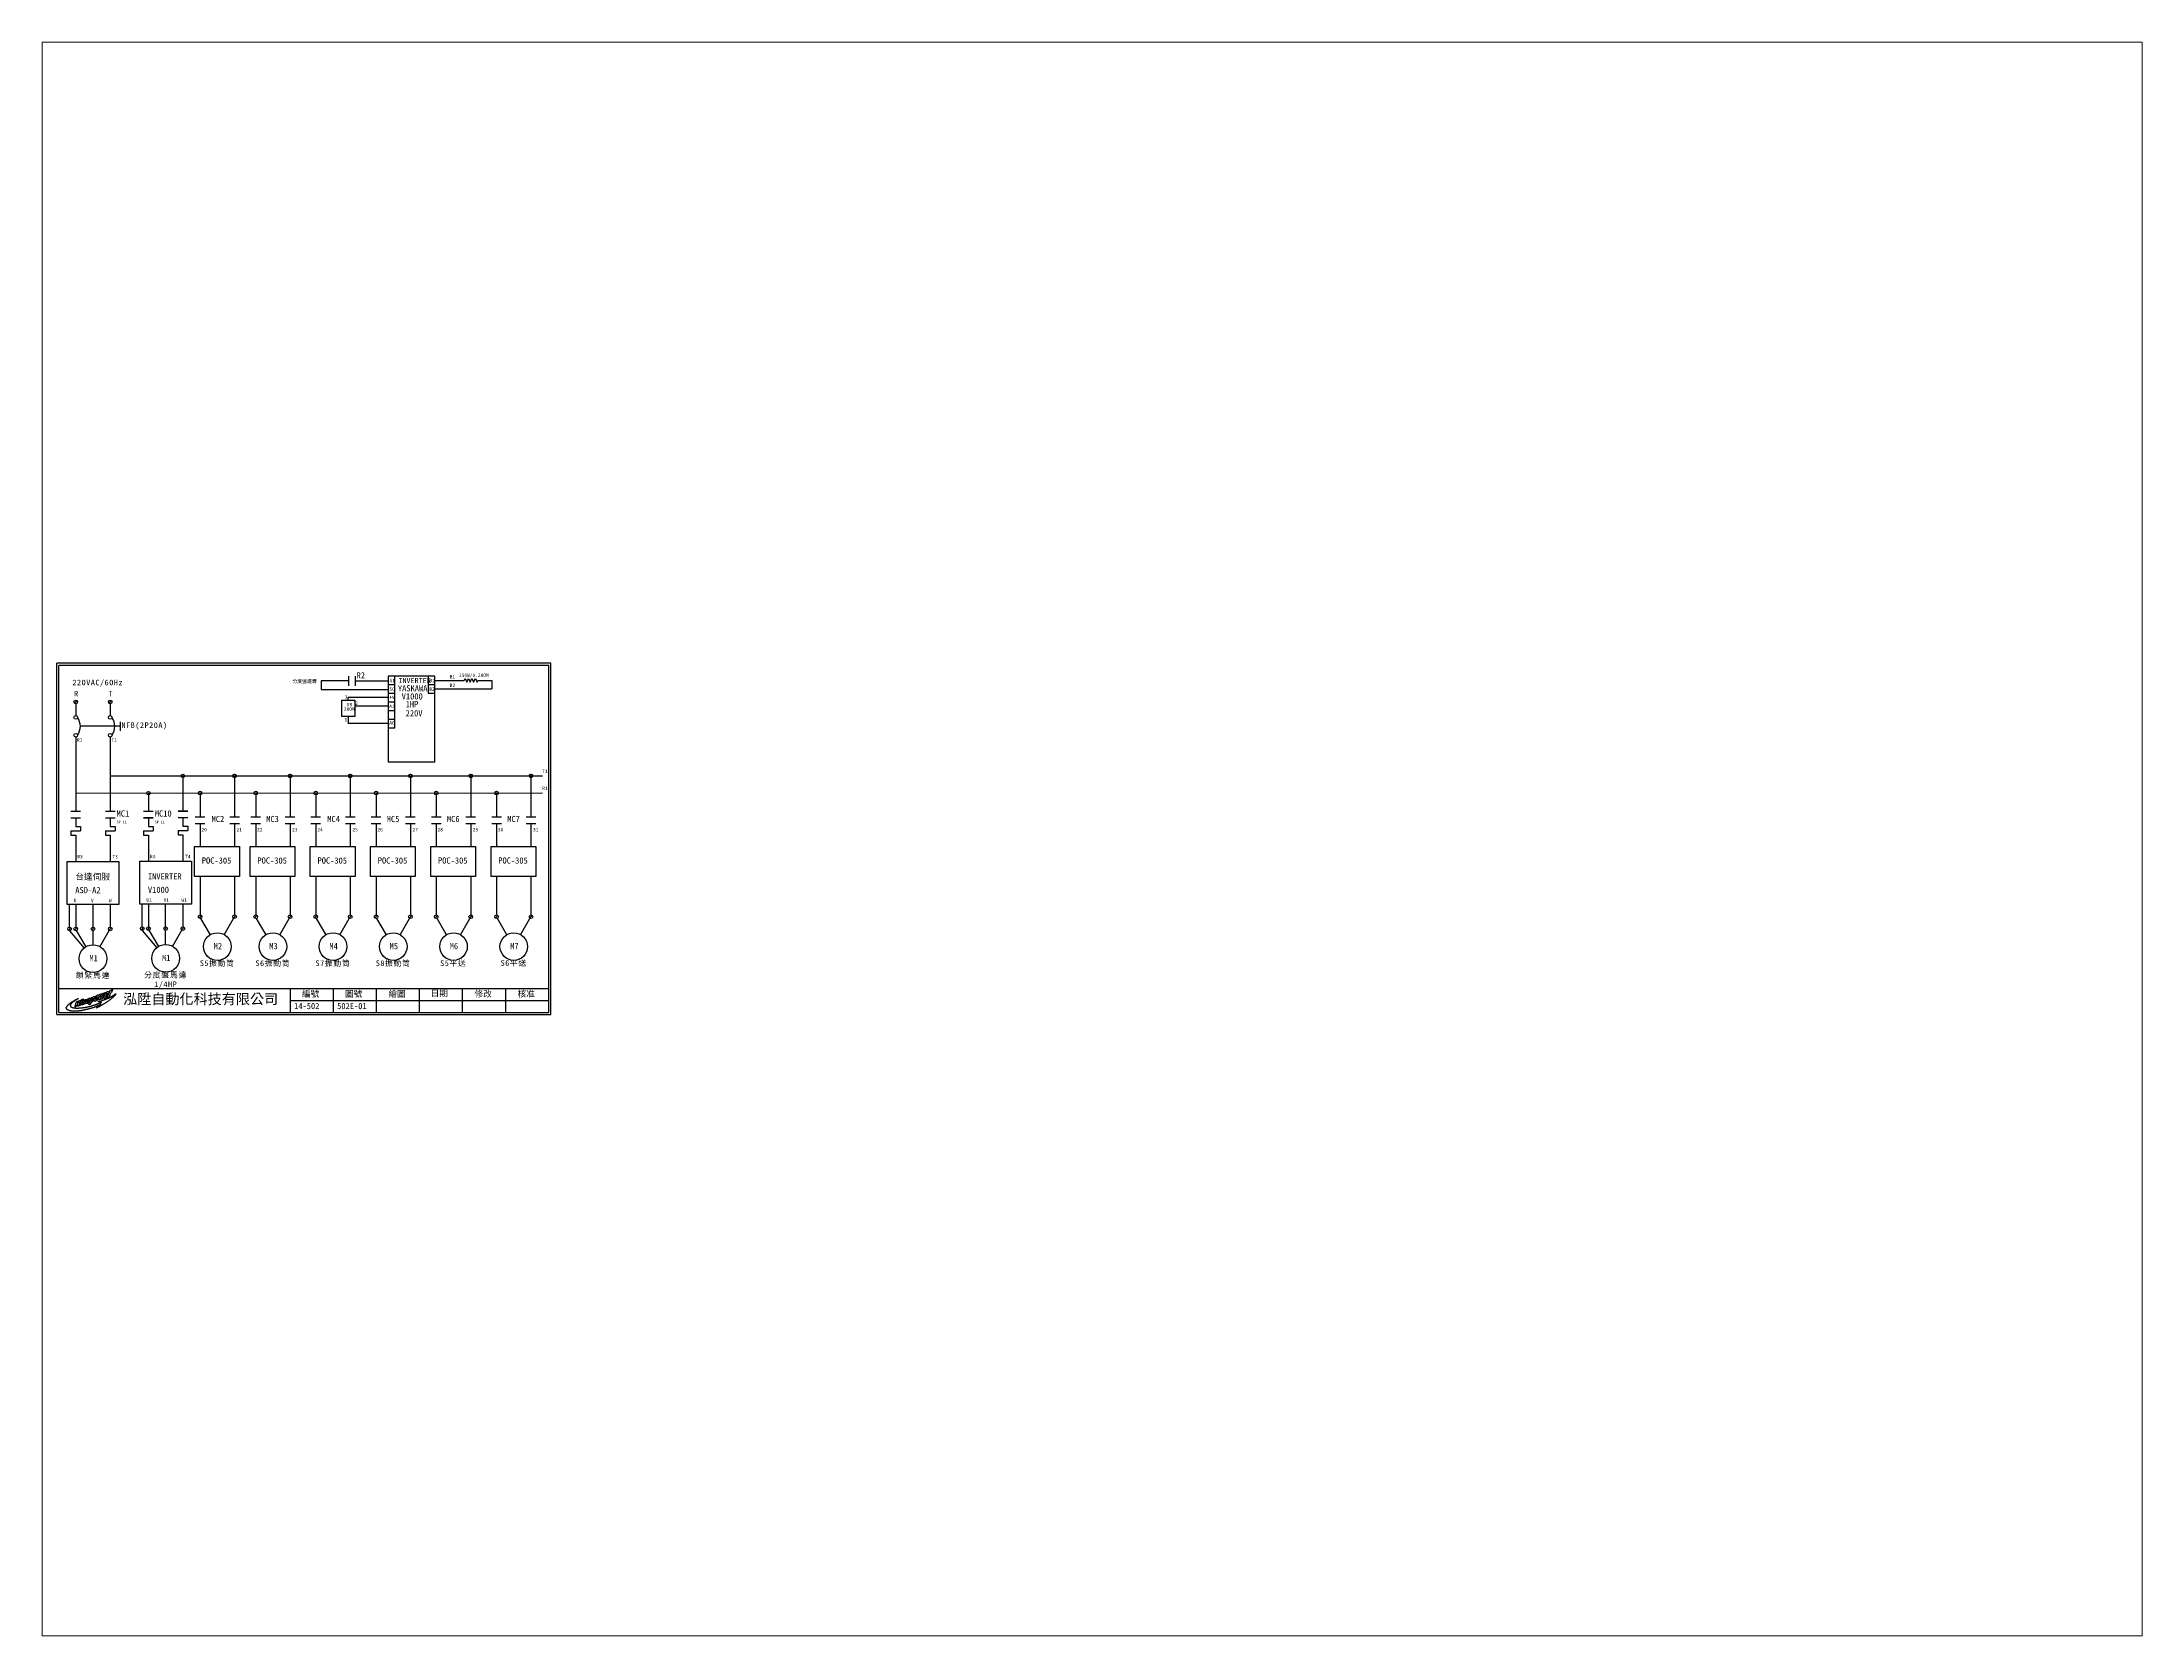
# Paper-space layout '配置1' of a CAD drawing. Extents: x 26 to 231, y 20 to 176.
# The model-space entities are those that its viewports show. They can reach past a viewport. Long polylines and large blocks are cut down to what shows.
import ezdxf

# ---------------------------------------------------------------- set-up
doc = ezdxf.new("R2010")
doc.units = 0
doc.linetypes.add('HIDDEN9', pattern=[3.5, 2, -1.5])
doc.layers.get('0').update_dxf_attribs({"linetype": 'CONTINUOUS'})
for name, color, linetype in [('圖框層', 7, 'CONTINUOUS'), ('標尺寸層', 3, 'CONTINUOUS'), ('輪廓線層', 7, 'CONTINUOUS')]:
    doc.layers.add(name, color=color, linetype=linetype)
doc.styles.add('STSL', font='kaiu.ttf')
doc.styles.add('標楷體', font='kaiu.ttf')

msp = doc.modelspace()

# ---------------------------------------------------------------- linework, layer by layer
for p, q in [((179.5, 196.8), (163.7, 196.8)), ((163.7, 196.8), (163.7, 191.8)), ((183.4, 196.8), (202.6, 196.8)), ((229.7, 199.6), (202.6, 199.6)), ((202.6, 199.6), (202.6, 149.6)), ((202.6, 199.6), (202.6, 189.6)), ((202.6, 199.6), (202.6, 194.6)), ((206.5, 194.6), (206.5, 199.6)), ((225.8, 199.6), (225.8, 194.6)), ((229.7, 149.6), (229.7, 199.6)), ((229.7, 194.6), (229.7, 199.6)), ((229.7, 197.1), (246.7, 197.1)), ((246.7, 197.1), (247.2, 198.1)), ((247.2, 198.1), (248.2, 196.1)), ((248.2, 196.1), (249.2, 198.1)), ((249.2, 198.1), (250.2, 196.1)), ((250.2, 196.1), (251.2, 198.1)), ((251.2, 198.1), (252.2, 196.1)), ((252.2, 196.1), (253.2, 198.1)), ((253.2, 198.1), (254.2, 196.1)), ((254.2, 196.1), (254.7, 197.1)), ((254.7, 197.1), (262.8, 197.1)), ((262.8, 197.1), (262.8, 192.1)), ((21.9, 185.3), (20.3, 183.8)), ((41.9, 185.3), (40.3, 183.8)), ((163.7, 191.8), (202.6, 191.8)), ((175.6, 185.5), (183.2, 185.5)), ((175.6, 176.1), (175.6, 185.5)), ((179.4, 185.5), (179.4, 187.1)), ((202.6, 187.1), (179.4, 187.1)), ((183.2, 185.5), (183.2, 176.1)), ((202.6, 194.6), (206.5, 194.6)), ((202.6, 189.6), (206.5, 189.6)), ((202.6, 184.6), (206.5, 184.6)), ((206.5, 189.6), (206.5, 194.6)), ((206.5, 184.6), (206.5, 189.6)), ((206.5, 179.6), (206.5, 184.6)), ((225.8, 194.6), (229.7, 194.6)), ((225.8, 194.6), (225.8, 189.6)), ((225.8, 189.6), (229.7, 189.6)), ((229.7, 189.6), (229.7, 194.6)), ((229.7, 192.1), (262.8, 192.1)), ((183.2, 176.1), (175.6, 176.1)), ((179.4, 176.1), (179.4, 172.1)), ((202.6, 172.1), (179.4, 172.1)), ((202.6, 182.1), (183.2, 182.1)), ((202.6, 179.6), (206.5, 179.6)), ((202.6, 174.6), (206.5, 174.6)), ((206.5, 174.6), (206.5, 179.6)), ((206.5, 169.6), (206.5, 174.6)), ((202.6, 169.6), (206.5, 169.6)), ((229.7, 149.6), (202.6, 149.6)), ((21.1, 141.6), (21.1, 121.2)), ((41.1, 141.6), (41.1, 121.2)), ((83.3, 141.8), (83.3, 121.4)), ((113.3, 141.6), (113.3, 117.9)), ((145.6, 141.6), (145.6, 117.9)), ((180.5, 141.6), (180.5, 117.9)), ((215.5, 141.6), (215.5, 117.9)), ((250.5, 141.6), (250.5, 117.9)), ((285.5, 141.6), (285.5, 117.9)), ((93.3, 131.6), (93.3, 117.9)), ((125.6, 131.6), (125.6, 117.9)), ((160.5, 131.6), (160.5, 117.9)), ((195.5, 131.6), (195.5, 117.9)), ((230.5, 131.6), (230.5, 117.9)), ((265.5, 131.6), (265.5, 117.9)), ((93.3, 113.9), (93.3, 108.1)), ((113.3, 113.9), (113.3, 108.1)), ((125.6, 113.9), (125.6, 108.1)), ((145.6, 113.9), (145.6, 108.1)), ((160.5, 113.9), (160.5, 108.1)), ((180.5, 113.9), (180.5, 108.1)), ((195.5, 113.9), (195.5, 108.1)), ((215.5, 113.9), (215.5, 108.1)), ((230.5, 113.9), (230.5, 108.1)), ((250.5, 113.9), (250.5, 108.1)), ((265.5, 113.9), (265.5, 108.1)), ((285.5, 113.9), (285.5, 108.1)), ((93.3, 108.1), (93.3, 100.6)), ((113.3, 108.1), (113.3, 100.6)), ((125.6, 108.1), (125.6, 100.6)), ((145.6, 108.1), (145.6, 100.6)), ((160.5, 108.1), (160.5, 100.6)), ((180.5, 108.1), (180.5, 100.6)), ((195.5, 108.1), (195.5, 100.6)), ((215.5, 108.1), (215.5, 100.6)), ((230.5, 108.1), (230.5, 100.6)), ((250.5, 108.1), (250.5, 100.6)), ((265.5, 108.1), (265.5, 100.6)), ((285.5, 108.1), (285.5, 100.6)), ((93.3, 83.2), (93.3, 60.9)), ((113.3, 83.2), (113.3, 60.9)), ((125.6, 83.2), (125.6, 60.9)), ((145.6, 83.2), (145.6, 60.9)), ((160.5, 83.2), (160.5, 60.9)), ((180.5, 83.2), (180.5, 60.9)), ((195.5, 83.2), (195.5, 60.9)), ((215.5, 83.2), (215.5, 60.9)), ((230.5, 83.2), (230.5, 60.9)), ((250.5, 83.2), (250.5, 60.9)), ((265.5, 83.2), (265.5, 60.9)), ((285.5, 83.2), (285.5, 60.9)), ((41.1, 66.9), (41.1, 53.8)), ((83.3, 67.1), (83.3, 54)), ((18.3, 53.5), (16.8, 52)), ((21.8, 53.5), (20.3, 52)), ((27.1, 42.4), (21.6, 51.8)), ((31.8, 53.5), (30.3, 52)), ((35.1, 42.4), (40.5, 51.9)), ((41.8, 53.5), (40.3, 52)), ((60.5, 53.7), (59, 52.2)), ((64, 53.7), (62.5, 52.2)), ((69.3, 42.6), (63.8, 52)), ((74, 53.7), (72.5, 52.2)), ((77.3, 42.6), (82.7, 52)), ((84, 53.7), (82.5, 52.2)), ((94, 60.6), (92.5, 59.1)), ((99.3, 49.4), (93.8, 58.9)), ((107.3, 49.4), (112.7, 58.9)), ((114, 60.6), (112.5, 59.1)), ((126.3, 60.6), (124.8, 59.1)), ((131.6, 49.4), (126.1, 58.9)), ((139.6, 49.4), (145, 58.9)), ((146.3, 60.6), (144.8, 59.1)), ((161.2, 60.6), (159.7, 59.1)), ((166.5, 49.4), (161, 58.9)), ((174.5, 49.4), (179.9, 58.9)), ((181.2, 60.6), (179.7, 59.1)), ((196.2, 60.6), (194.7, 59.1)), ((201.5, 49.4), (196, 58.9)), ((209.5, 49.4), (214.9, 58.9)), ((216.2, 60.6), (214.7, 59.1)), ((231.2, 60.6), (229.7, 59.1)), ((236.5, 49.4), (231, 58.9)), ((244.5, 49.4), (249.9, 58.9)), ((251.2, 60.6), (249.7, 59.1)), ((266.2, 60.6), (264.7, 59.1)), ((271.5, 49.4), (266, 58.9)), ((279.5, 49.4), (284.9, 58.9)), ((286.2, 60.6), (284.7, 59.1))]:
    msp.add_line(p, q)
at = {"color": 7, "linetype": 'HIDDEN9'}
msp.add_line((46.8, 170.4), (23.8, 170.4), dxfattribs=at)
for centre, radius in [((21.1, 184.6), 1.07), ((41.1, 184.6), 1.07), ((21.1, 175.6), 1.07), ((41.1, 175.6), 1.07), ((21.1, 165.2), 1.07), ((41.1, 165.2), 1.07), ((113.3, 141.6), 1.07), ((145.6, 141.6), 1.07), ((180.5, 141.6), 1.07), ((215.5, 141.6), 1.07), ((250.5, 141.6), 1.07), ((285.5, 141.6), 1.07), ((93.3, 131.6), 1.07), ((125.6, 131.6), 1.07), ((160.5, 131.6), 1.07), ((195.5, 131.6), 1.07), ((230.5, 131.6), 1.07), ((265.5, 131.6), 1.07), ((17.5, 52.8), 1.07), ((21.1, 52.8), 1.07), ((31.1, 52.8), 1.07), ((41.1, 52.8), 1.07), ((59.7, 53), 1.07), ((63.3, 53), 1.07), ((73.3, 53), 1.07), ((83.3, 53), 1.07), ((93.3, 59.8), 1.07), ((103.3, 42.5), 8), ((113.3, 59.8), 1.07), ((125.6, 59.8), 1.07), ((135.6, 42.5), 8), ((145.6, 59.8), 1.07), ((160.5, 59.8), 1.07), ((170.5, 42.5), 8), ((180.5, 59.8), 1.07), ((195.5, 59.8), 1.07), ((205.5, 42.5), 8), ((215.5, 59.8), 1.07), ((230.5, 59.8), 1.07), ((240.5, 42.5), 8), ((250.5, 59.8), 1.07), ((265.5, 59.8), 1.07), ((275.5, 42.5), 8), ((285.5, 59.8), 1.07), ((31.1, 35.5), 8), ((73.3, 35.7), 8)]:
    msp.add_circle(centre, radius)
at = {"color": 7}
for centre in [(14.7, 170.4), (34.7, 170.4)]:
    msp.add_arc(centre, 9.05, 325.1286, 34.8714, dxfattribs=at)
at = {"layer": '圖框層', "color": 7}
for p, q in [((297, 207), (10, 207)), ((10, 3), (10, 207)), ((295.8, 205.7), (11.2, 205.7)), ((11.2, 4.2), (11.2, 205.7)), ((295.8, 4.2), (295.8, 205.7)), ((297, 3), (297, 207)), ((11.2, 18.2), (295.8, 18.2)), ((145.8, 4.2), (145.8, 18.2)), ((170.8, 4.2), (170.8, 18.2)), ((195.8, 4.2), (195.8, 18.2)), ((220.8, 4.2), (220.8, 18.2)), ((245.8, 4.2), (245.8, 18.2)), ((270.8, 4.2), (270.8, 18.2)), ((10, 3), (297, 3)), ((11.2, 4.2), (295.8, 4.2)), ((145.8, 11.2), (295.8, 11.2))]:
    msp.add_line(p, q, dxfattribs=at)
at = {"layer": '標尺寸層', "color": 7}
for p, q in [((179.5, 199.6), (179.5, 194)), ((183.4, 199.6), (183.4, 194)), ((21.1, 183.5), (21.1, 176.7)), ((41.1, 183.5), (41.1, 176.7)), ((46.8, 173.1), (46.8, 167.7)), ((21.1, 164.2), (21.1, 164.1)), ((21.1, 164.1), (21.1, 131.6)), ((41.1, 164.2), (41.1, 164.1)), ((41.1, 164.1), (41.1, 141.6)), ((41.1, 141.6), (292.2, 141.6)), ((21.1, 131.6), (292.2, 131.7)), ((63.3, 131.6), (63.3, 121.2)), ((18.3, 121.2), (23.9, 121.2)), ((18.3, 121.2), (23.9, 121.2)), ((18.3, 117.2), (23.9, 117.2)), ((18.3, 117.2), (23.9, 117.2)), ((21.1, 117.2), (21.1, 112.2)), ((21.1, 117.2), (21.1, 112.2)), ((21.1, 112.2), (23.9, 112.2)), ((23.9, 112.2), (23.9, 109.7)), ((38.3, 121.2), (43.9, 121.2)), ((38.3, 121.2), (43.9, 121.2)), ((38.3, 117.2), (43.9, 117.2)), ((38.3, 117.2), (43.9, 117.2)), ((41.1, 117.2), (41.1, 112.2)), ((41.1, 117.2), (41.1, 112.2)), ((41.1, 112.2), (43.9, 112.2)), ((43.9, 112.2), (43.9, 109.7)), ((60.5, 121.2), (66.1, 121.2)), ((60.5, 121.2), (66.1, 121.2)), ((60.5, 117.4), (66.1, 117.4)), ((60.5, 117.2), (66.1, 117.2)), ((63.3, 117.4), (63.3, 112.2)), ((63.3, 117.2), (63.3, 112.2)), ((63.3, 112.2), (66.1, 112.2)), ((66.1, 112.2), (66.1, 109.7)), ((80.5, 121.4), (86.1, 121.4)), ((80.5, 121.2), (86.1, 121.2)), ((80.5, 117.4), (86.1, 117.4)), ((80.5, 117.4), (86.1, 117.4)), ((80.5, 109.9), (86.1, 109.9)), ((80.5, 109.9), (80.5, 107.4)), ((83.2, 117.4), (83.3, 112.4)), ((83.3, 117.4), (83.3, 112.4)), ((83.3, 112.4), (86.1, 112.4)), ((86.1, 112.4), (86.1, 109.9)), ((90.5, 117.9), (96.1, 117.9)), ((90.5, 113.9), (96.1, 113.9)), ((93.3, 113.9), (93.3, 108.1)), ((110.5, 117.9), (116.1, 117.9)), ((110.5, 113.9), (116.1, 113.9)), ((122.8, 117.9), (128.4, 117.9)), ((122.8, 113.9), (128.4, 113.9)), ((125.6, 113.9), (125.6, 108.1)), ((142.8, 117.9), (148.4, 117.9)), ((142.8, 113.9), (148.4, 113.9)), ((157.7, 117.9), (163.3, 117.9)), ((157.7, 113.9), (163.3, 113.9)), ((160.5, 113.9), (160.5, 108.1)), ((177.7, 117.9), (183.3, 117.9)), ((177.7, 113.9), (183.3, 113.9)), ((192.7, 117.9), (198.3, 117.9)), ((192.7, 113.9), (198.3, 113.9)), ((195.5, 113.9), (195.5, 108.1)), ((212.7, 117.9), (218.3, 117.9)), ((212.7, 113.9), (218.3, 113.9)), ((227.7, 117.9), (233.3, 117.9)), ((227.7, 113.9), (233.3, 113.9)), ((230.5, 113.9), (230.5, 108.1)), ((247.7, 117.9), (253.3, 117.9)), ((247.7, 113.9), (253.3, 113.9)), ((262.7, 117.9), (268.3, 117.9)), ((262.7, 113.9), (268.3, 113.9)), ((265.5, 113.9), (265.5, 108.1)), ((282.7, 117.9), (288.3, 117.9)), ((282.7, 113.9), (288.3, 113.9)), ((18.3, 109.7), (23.9, 109.7)), ((18.3, 109.7), (18.3, 107.2)), ((18.3, 107.2), (21.1, 107.2)), ((21.1, 107.2), (21.1, 91.9)), ((38.3, 109.7), (43.9, 109.7)), ((38.3, 109.7), (38.3, 107.2)), ((38.3, 107.2), (41.1, 107.2)), ((41.1, 107.2), (41.1, 91.9)), ((60.5, 109.7), (66.1, 109.7)), ((60.5, 109.7), (60.5, 107.2)), ((60.5, 107.2), (63.3, 107.2)), ((63.3, 107.2), (63.3, 92.1)), ((80.5, 107.4), (83.3, 107.4)), ((83.3, 107.4), (83.3, 92.1)), ((16.1, 66.9), (16.1, 91.9)), ((16.1, 91.9), (41.1, 91.9)), ((41.1, 91.9), (46.1, 91.9)), ((46.1, 91.9), (46.1, 66.9)), ((58.3, 67.1), (58.3, 92.1)), ((58.3, 92.1), (83.3, 92.1)), ((83.3, 92.1), (88.3, 92.1)), ((88.3, 92.1), (88.3, 67.1)), ((21.1, 66.9), (16.1, 66.9)), ((17.5, 53.8), (17.5, 66.9)), ((21.1, 66.9), (21.1, 53.8)), ((46.1, 66.9), (21.1, 66.9)), ((31.1, 53.8), (31.1, 66.9)), ((88.3, 67.1), (58.3, 67.1)), ((59.7, 54), (59.7, 67.1)), ((63.3, 67.1), (63.3, 54)), ((73.3, 54), (73.3, 67.1)), ((17.5, 51.7), (26, 41.6)), ((31.1, 43.5), (31.1, 51.7)), ((59.7, 51.9), (68.2, 41.8)), ((73.3, 43.7), (73.3, 51.9))]:
    msp.add_line(p, q, dxfattribs=at)
for points in [[(90.1, 100.6), (116.1, 100.6), (116.1, 83.2), (90.1, 83.2)], [(122.4, 100.6), (148.4, 100.6), (148.4, 83.2), (122.4, 83.2)], [(157.3, 100.6), (183.3, 100.6), (183.3, 83.2), (157.3, 83.2)], [(192.3, 100.6), (218.3, 100.6), (218.3, 83.2), (192.3, 83.2)], [(227.3, 100.6), (253.3, 100.6), (253.3, 83.2), (227.3, 83.2)], [(262.3, 100.6), (288.3, 100.6), (288.3, 83.2), (262.3, 83.2)]]:
    msp.add_lwpolyline(points, close=True, dxfattribs=at)
for centre in [(83.3, 141.6), (113.3, 141.6), (145.6, 141.6), (180.5, 141.6), (215.5, 141.6), (250.5, 141.6), (285.5, 141.6), (63.3, 131.6), (93.3, 131.6), (125.6, 131.6), (160.5, 131.6), (195.5, 131.6), (230.5, 131.6), (265.5, 131.6)]:
    msp.add_circle(centre, 1, dxfattribs=at)
at = {"layer": '輪廓線層', "color": 1}
msp.add_lwpolyline([(34.6, 8.4), (34.3, 8.3), (34, 8.2), (33.7, 8.1), (33.4, 7.9), (33.1, 7.8), (32.8, 7.7), (32.5, 7.5), (32.2, 7.4), (32, 7.3), (31.7, 7.2), (31.5, 7.2), (31.3, 7.1), (31.1, 7), (30.9, 6.9), (30.6, 6.9), (30.4, 6.8), (30.2, 6.7), (29.9, 6.6), (29.6, 6.6), (29.3, 6.5), (29, 6.4), (28.7, 6.3), (28.4, 6.2), (28.2, 6.2), (27.9, 6.1), (27.7, 6), (27.4, 6), (27.2, 5.9), (27, 5.9), (26.8, 5.8), (26.6, 5.8), (26.4, 5.7), (26.2, 5.7), (26, 5.6), (25.9, 5.6), (25.7, 5.6), (25.5, 5.5), (25.3, 5.5), (25.1, 5.5), (24.9, 5.4), (24.8, 5.4), (24.6, 5.4), (24.4, 5.3), (24.2, 5.3), (24, 5.3), (23.9, 5.3), (23.7, 5.2), (23.5, 5.2), (23.4, 5.2), (23.2, 5.2), (23, 5.2), (22.9, 5.2), (22.7, 5.1), (22.6, 5.1), (22.4, 5.1), (22.2, 5.1), (22.1, 5.1), (21.9, 5.1), (21.7, 5.1), (21.6, 5.1), (21.4, 5), (21.2, 5), (21, 5), (20.9, 5), (20.7, 5), (20.5, 5), (20.4, 5), (20.3, 5), (20.1, 5), (20, 5), (19.8, 5), (19.7, 5), (19.6, 5), (19.5, 5), (19.4, 5), (19.2, 5.1), (19.1, 5.1), (19, 5.1), (18.9, 5.1), (18.8, 5.1), (18.7, 5.1), (18.5, 5.1), (18.4, 5.1), (18.3, 5.2), (18.1, 5.2), (18, 5.2), (17.9, 5.2), (17.7, 5.2), (17.6, 5.3), (17.5, 5.3), (17.3, 5.3), (17.2, 5.4), (17.1, 5.4), (16.9, 5.5), (16.8, 5.5), (16.7, 5.6), (16.6, 5.6), (16.5, 5.7), (16.4, 5.7), (16.3, 5.7), (16.2, 5.8), (16.2, 5.8), (16.1, 5.9), (16, 5.9), (16, 6), (15.9, 6), (15.9, 6.1), (15.9, 6.1), (15.8, 6.1), (15.8, 6.2), (15.8, 6.2), (15.8, 6.2), (15.8, 6.3), (15.7, 6.3), (15.7, 6.3), (15.7, 6.4), (15.7, 6.4), (15.7, 6.4), (15.7, 6.5), (15.7, 6.5), (15.7, 6.5), (15.7, 6.6), (15.7, 6.6), (15.7, 6.6), (15.7, 6.7), (15.7, 6.7), (15.6, 6.7), (15.6, 6.8), (15.6, 6.8), (15.6, 6.9), (15.6, 6.9), (15.6, 6.9), (15.6, 7), (15.6, 7), (15.6, 7), (15.6, 7.1), (15.6, 7.1), (15.6, 7.2), (15.6, 7.2), (15.6, 7.2), (15.7, 7.3), (15.7, 7.3), (15.7, 7.4), (15.7, 7.4), (15.8, 7.5), (15.8, 7.5), (15.8, 7.6), (15.9, 7.7), (15.9, 7.8), (16, 7.8), (16, 7.9), (16.1, 8), (16.2, 8.1), (16.2, 8.2), (16.3, 8.3), (16.4, 8.4), (16.5, 8.5), (16.6, 8.6), (16.7, 8.7), (16.8, 8.8), (16.9, 8.9), (17, 9), (17.1, 9.1), (17.3, 9.2), (17.4, 9.3), (17.5, 9.4), (17.7, 9.5), (17.8, 9.6), (17.9, 9.7), (18.1, 9.8), (18.2, 9.9), (18.3, 10), (18.5, 10.1), (18.6, 10.2), (18.7, 10.3), (18.8, 10.4), (19, 10.4), (19.1, 10.5), (19.2, 10.6), (19.3, 10.7), (19.4, 10.7), (19.5, 10.8), (19.6, 10.8), (19.8, 10.9), (19.9, 11), (20, 11), (20.1, 11.1), (20.2, 11.1), (20.3, 11.2), (20.4, 11.3), (20.6, 11.4), (20.8, 11.5), (20.9, 11.6), (21.1, 11.7), (21.3, 11.8), (21.6, 11.9), (21.8, 12), (21.9, 12.1), (22.1, 12.2), (22.3, 12.2), (22.4, 12.3), (22.5, 12.3), (22.6, 12.4), (22.6, 12.4), (22.7, 12.4), (22.7, 12.4), (22.7, 12.4), (22.6, 12.3), (22.6, 12.3), (22.6, 12.3), (22.5, 12.2), (22.4, 12.2), (22.4, 12.2), (22.3, 12.1), (22.2, 12.1), (22.1, 12), (22, 11.9), (21.9, 11.9), (21.7, 11.8), (21.6, 11.8), (21.5, 11.7), (21.4, 11.6), (21.3, 11.5), (21.1, 11.5), (21, 11.4), (20.9, 11.3), (20.7, 11.2), (20.6, 11.2), (20.5, 11.1), (20.3, 11), (20.2, 10.9), (20.1, 10.8), (20, 10.7), (19.9, 10.7), (19.7, 10.6), (19.6, 10.5), (19.5, 10.4), (19.4, 10.3), (19.3, 10.3), (19.2, 10.2), (19.1, 10.1), (19, 10), (18.9, 9.9), (18.8, 9.8), (18.7, 9.7), (18.6, 9.6), (18.6, 9.6), (18.5, 9.5), (18.4, 9.4), (18.4, 9.3), (18.3, 9.3), (18.2, 9.2), (18.2, 9.1), (18.2, 9.1), (18.1, 9), (18.1, 8.9), (18.1, 8.9), (18, 8.8), (18, 8.8), (18, 8.7), (18, 8.6), (18, 8.6), (18, 8.5), (18, 8.5), (17.9, 8.4), (17.9, 8.4), (17.9, 8.3), (17.9, 8.3), (17.9, 8.2), (18, 8.2), (18, 8.2), (18, 8.1), (18, 8.1), (18, 8), (18, 8), (18, 8), (18, 7.9), (18.1, 7.9), (18.1, 7.9), (18.1, 7.8), (18.1, 7.8), (18.2, 7.8), (18.2, 7.7), (18.2, 7.7), (18.2, 7.7), (18.3, 7.6), (18.3, 7.6), (18.4, 7.6), (18.4, 7.5), (18.4, 7.5), (18.5, 7.5), (18.5, 7.5), (18.6, 7.4), (18.7, 7.4), (18.7, 7.4), (18.8, 7.3), (18.8, 7.3), (18.9, 7.3), (19, 7.2), (19, 7.2), (19.1, 7.2), (19.2, 7.2), (19.3, 7.1), (19.3, 7.1), (19.4, 7.1), (19.5, 7.1), (19.6, 7), (19.6, 7), (19.7, 7), (19.8, 7), (19.9, 7), (20, 7), (20.1, 6.9), (20.2, 6.9), (20.3, 6.9), (20.4, 6.9), (20.5, 6.9), (20.6, 6.9), (20.8, 6.9), (20.9, 6.8), (21, 6.8), (21.2, 6.8), (21.3, 6.8), (21.5, 6.8), (21.6, 6.8), (21.8, 6.8), (21.9, 6.8), (22.1, 6.8), (22.3, 6.8), (22.5, 6.8), (22.7, 6.8), (22.8, 6.8), (23, 6.9), (23.2, 6.9), (23.4, 6.9), (23.6, 6.9), (23.8, 6.9), (24, 6.9), (24.1, 6.9), (24.3, 7), (24.5, 7), (24.7, 7), (24.8, 7), (25, 7), (25.1, 7.1), (25.3, 7.1), (25.5, 7.1), (25.7, 7.1), (25.9, 7.2), (26, 7.2), (26.3, 7.2), (26.5, 7.2), (26.7, 7.3), (27, 7.3), (27.2, 7.4), (27.5, 7.4), (27.8, 7.5), (28.1, 7.5), (28.3, 7.6), (28.6, 7.7), (28.9, 7.7), (29.2, 7.8), (29.5, 7.9), (29.7, 8), (30, 8), (30.3, 8.1), (30.5, 8.2), (30.7, 8.2), (31, 8.3), (31.2, 8.4), (31.4, 8.4), (31.6, 8.5), (31.8, 8.5), (31.9, 8.6), (32.1, 8.6), (32.2, 8.7), (32.4, 8.7), (32.5, 8.8), (32.6, 8.8), (32.7, 8.8), (32.8, 8.9), (32.9, 8.9), (33, 9), (33.1, 9), (33.3, 9.1), (33.4, 9.1), (33.6, 9.2), (33.8, 9.2), (33.9, 9.3), (34.1, 9.4), (34.3, 9.4), (34.4, 9.5), (34.6, 9.6), (34.7, 9.6), (34.8, 9.6), (35, 9.7), (35.1, 9.7), (35.2, 9.8), (35.3, 9.8), (35.4, 9.9), (35.5, 9.9), (35.6, 9.9), (35.7, 10), (35.8, 10), (35.9, 10.1), (36, 10.1), (36, 10.1), (36, 10.2), (36.1, 10.2), (36.1, 10.2), (36, 10.2), (36, 10.2), (35.9, 10.2), (35.9, 10.3), (35.8, 10.3), (35.7, 10.3), (35.6, 10.3), (35.6, 10.3), (35.5, 10.3), (35.4, 10.3), (35.3, 10.3), (35.2, 10.3), (35.1, 10.3), (35, 10.4), (35, 10.4), (34.9, 10.4), (34.8, 10.4), (34.7, 10.4), (34.6, 10.4), (34.5, 10.4), (34.4, 10.4), (34.3, 10.4), (34.3, 10.4), (34.2, 10.5), (34.2, 10.5), (34.1, 10.5), (34.1, 10.5), (34.1, 10.5), (34, 10.5), (34, 10.5), (34.1, 10.5), (34.1, 10.6), (34.1, 10.6), (34.2, 10.6), (34.2, 10.6), (34.3, 10.6), (34.4, 10.7), (34.5, 10.7), (34.6, 10.7), (34.8, 10.8), (34.9, 10.8), (35.1, 10.8), (35.2, 10.9), (35.4, 10.9), (35.5, 11), (35.7, 11), (35.9, 11.1), (36.1, 11.1), (36.3, 11.2), (36.4, 11.2), (36.6, 11.3), (36.8, 11.4), (37, 11.4), (37.2, 11.5), (37.4, 11.5), (37.6, 11.6), (37.7, 11.7), (37.9, 11.7), (38.1, 11.8), (38.3, 11.9), (38.6, 12), (38.8, 12), (39, 12.1), (39.3, 12.3), (39.5, 12.4), (39.8, 12.5), (40.1, 12.6), (40.3, 12.7), (40.6, 12.8), (40.8, 12.9), (41, 13.1), (41.2, 13.2), (41.4, 13.3), (41.6, 13.4), (41.8, 13.5), (42, 13.6), (42.2, 13.7), (42.3, 13.8), (42.5, 13.9), (42.7, 14), (42.8, 14.1), (43, 14.2), (43.1, 14.3), (43.3, 14.4), (43.4, 14.5), (43.6, 14.6), (43.7, 14.7), (43.9, 14.8), (44, 14.9), (44.1, 15), (44.2, 15), (44.2, 15.1), (44.3, 15.1), (44.4, 15.1), (44.4, 15.1), (44.4, 15.1), (44.4, 15.1), (44.3, 15), (44.3, 14.9), (44.3, 14.9), (44.2, 14.8), (44.2, 14.7), (44.1, 14.6), (44.1, 14.6), (44, 14.5), (44, 14.4), (43.9, 14.4), (43.9, 14.3), (43.8, 14.2), (43.8, 14.2), (43.7, 14.1), (43.6, 14), (43.6, 13.9), (43.5, 13.9), (43.4, 13.8), (43.3, 13.7), (43.2, 13.6), (43.1, 13.5), (43, 13.4), (42.9, 13.3), (42.8, 13.2), (42.7, 13), (42.5, 12.9), (42.4, 12.8), (42.2, 12.7), (42.1, 12.5), (41.9, 12.4), (41.8, 12.2), (41.6, 12.1), (41.4, 12), (41.2, 11.8), (41.1, 11.7), (40.9, 11.5), (40.6, 11.3), (40.4, 11.2), (40.2, 11), (39.9, 10.9), (39.7, 10.7), (39.4, 10.5), (39.2, 10.3), (38.9, 10.2), (38.7, 10), (38.4, 9.8), (38.1, 9.7), (37.9, 9.5), (37.6, 9.3), (37.4, 9.2), (37.1, 9), (36.8, 8.9), (36.6, 8.7), (36.3, 8.6), (36, 8.4), (35.8, 8.3), (35.5, 8.1), (35.3, 8), (35, 7.8), (34.8, 7.7), (34.6, 7.6), (34.4, 7.5), (34.3, 7.4), (34.1, 7.3), (34, 7.3), (33.8, 7.2), (33.7, 7.1), (33.6, 7.1), (33.5, 7), (33.4, 7), (33.4, 7), (33.3, 6.9), (33.2, 6.9), (33.2, 6.9), (33.2, 6.9), (33.1, 6.9), (33.2, 6.9), (33.2, 6.9), (33.2, 7), (33.3, 7), (33.4, 7.1), (33.4, 7.2), (33.6, 7.2), (33.7, 7.3), (33.8, 7.4), (33.9, 7.5), (34.1, 7.7), (34.3, 7.8), (34.4, 7.9), (34.6, 8), (34.7, 8.1), (34.9, 8.3), (35.1, 8.4), (35.2, 8.5), (35.3, 8.6), (35.4, 8.7), (35.5, 8.7), (35.6, 8.8), (35.7, 8.9), (35.7, 8.9), (35.7, 8.9), (35.7, 8.9), (35.6, 8.9), (35.5, 8.8), (35.4, 8.8), (35.2, 8.7), (35, 8.6), (34.8, 8.5)], close=True, dxfattribs=at)
at = {"layer": '輪廓線層', "color": 116}
for points in [[(27.8, 10.4), (27.8, 10.3), (27.8, 10.3), (27.8, 10.3), (27.8, 10.3), (27.8, 10.3), (27.8, 10.3), (27.8, 10.3), (27.8, 10.2), (27.8, 10.2), (27.8, 10.2), (27.8, 10.2), (27.8, 10.2), (27.9, 10.2), (27.9, 10.2), (27.9, 10.2), (27.9, 10.2), (27.9, 10.2), (27.9, 10.2), (28, 10.2), (28, 10.2), (28, 10.2), (28, 10.2), (28, 10.2), (28.1, 10.2), (28.1, 10.3), (28.1, 10.3), (28.1, 10.3), (28.2, 10.3), (28.2, 10.3), (28.2, 10.3), (28.2, 10.3), (28.2, 10.3), (28.2, 10.4), (28.3, 10.4), (28.3, 10.4), (28.3, 10.4), (28.3, 10.4), (28.3, 10.4), (28.3, 10.5), (28.3, 10.5), (28.3, 10.5), (28.4, 10.5), (28.4, 10.5), (28.4, 10.5), (28.4, 10.5), (28.4, 10.5), (28.5, 10.5), (28.5, 10.5), (28.5, 10.6), (28.6, 10.6), (28.7, 10.6), (28.7, 10.6), (28.8, 10.6), (28.8, 10.6), (28.9, 10.6), (28.9, 10.6), (29, 10.6), (29, 10.6), (29, 10.6), (29, 10.6), (29, 10.6), (29, 10.6), (29, 10.5), (29, 10.5), (29, 10.5), (28.9, 10.5), (28.9, 10.4), (28.9, 10.4), (28.9, 10.4), (28.9, 10.4), (28.9, 10.3), (28.8, 10.3), (28.8, 10.3), (28.8, 10.3), (28.8, 10.2), (28.8, 10.2), (28.7, 10.2), (28.7, 10.2), (28.7, 10.1), (28.7, 10.1), (28.7, 10.1), (28.6, 10), (28.6, 10), (28.6, 10), (28.6, 10), (28.5, 9.9), (28.5, 9.9), (28.5, 9.9), (28.4, 9.8), (28.4, 9.8), (28.4, 9.8), (28.3, 9.8), (28.3, 9.7), (28.3, 9.7), (28.2, 9.7), (28.2, 9.7), (28.1, 9.6), (28.1, 9.6), (28.1, 9.6), (28, 9.6), (28, 9.5), (27.9, 9.5), (27.9, 9.5), (27.9, 9.5), (27.8, 9.4), (27.8, 9.4), (27.8, 9.4), (27.7, 9.4), (27.7, 9.4), (27.7, 9.4), (27.6, 9.4), (27.6, 9.4), (27.6, 9.4), (27.5, 9.4), (27.5, 9.4), (27.5, 9.4), (27.4, 9.4), (27.4, 9.4), (27.4, 9.4), (27.3, 9.4), (27.3, 9.4), (27.3, 9.4), (27.2, 9.4), (27.2, 9.4), (27.2, 9.4), (27.2, 9.4), (27.1, 9.4), (27.1, 9.5), (27.1, 9.5), (27.1, 9.5), (27.1, 9.5), (27, 9.5), (27, 9.6), (27, 9.6), (27, 9.6), (27, 9.6), (27, 9.7), (27, 9.7), (27, 9.7), (27, 9.7), (27, 9.8), (27, 9.8), (27, 9.8), (27, 9.9), (27, 9.9), (27, 10), (27, 10), (27, 10), (27, 10.1), (27, 10.1), (27, 10.2), (27, 10.2), (27, 10.3), (27, 10.3), (27, 10.3), (27, 10.4), (27, 10.4), (27.1, 10.5), (27.1, 10.5), (27.1, 10.6), (27.1, 10.6), (27.1, 10.6), (27.1, 10.7), (27.1, 10.7), (27.2, 10.8), (27.2, 10.8), (27.2, 10.9), (27.2, 10.9), (27.2, 10.9), (27.3, 11), (27.3, 11), (27.3, 11.1), (27.3, 11.1), (27.4, 11.2), (27.4, 11.2), (27.4, 11.3), (27.4, 11.3), (27.5, 11.4), (27.5, 11.4), (27.5, 11.5), (27.6, 11.5), (27.6, 11.6), (27.6, 11.6), (27.7, 11.7), (27.7, 11.7), (27.8, 11.8), (27.8, 11.8), (27.9, 11.9), (28, 12), (28, 12), (28.1, 12.1), (28.1, 12.2), (28.2, 12.2), (28.3, 12.3), (28.3, 12.3), (28.4, 12.3), (28.4, 12.4), (28.5, 12.4), (28.5, 12.4), (28.6, 12.4), (28.6, 12.5), (28.6, 12.5), (28.7, 12.5), (28.7, 12.5), (28.8, 12.5), (28.8, 12.5), (28.8, 12.6), (28.9, 12.6), (28.9, 12.6), (28.9, 12.6), (29, 12.6), (29, 12.6), (29, 12.6), (29.1, 12.6), (29.1, 12.6), (29.1, 12.6), (29.1, 12.6), (29.2, 12.6), (29.2, 12.6), (29.2, 12.6), (29.2, 12.5), (29.3, 12.5), (29.3, 12.5), (29.3, 12.5), (29.3, 12.5), (29.3, 12.5), (29.3, 12.5), (29.4, 12.5), (29.4, 12.5), (29.4, 12.5), (29.4, 12.4), (29.4, 12.4), (29.4, 12.4), (29.4, 12.4), (29.4, 12.3), (29.4, 12.3), (29.5, 12.3), (29.5, 12.3), (29.5, 12.2), (29.5, 12.2), (29.5, 12.2), (29.5, 12.1), (29.5, 12.1), (29.5, 12.1), (29.5, 12.1), (29.5, 12), (29.5, 12), (29.5, 11.9), (29.5, 11.9), (29.4, 11.9), (29.4, 11.8), (29.4, 11.8), (29.4, 11.7), (29.4, 11.7), (29.4, 11.7), (29.4, 11.6), (29.4, 11.6), (29.4, 11.5), (29.4, 11.5), (29.4, 11.5), (29.4, 11.4), (29.4, 11.4), (29.4, 11.3), (29.3, 11.3), (29.3, 11.3), (29.3, 11.2), (29.3, 11.2), (29.3, 11.2), (29.3, 11.1), (29.3, 11.1), (29.2, 11.1), (29.2, 11.1), (29.2, 11), (29.1, 11), (29.1, 11), (29, 11), (28.9, 10.9), (28.9, 10.9), (28.8, 10.9), (28.8, 10.9), (28.7, 10.9), (28.6, 10.8), (28.6, 10.8), (28.5, 10.8), (28.5, 10.8), (28.4, 10.8), (28.4, 10.7), (28.3, 10.7), (28.3, 10.7), (28.2, 10.7), (28.2, 10.7), (28.1, 10.7), (28.1, 10.7), (28, 10.6), (28, 10.6), (28, 10.6), (27.9, 10.6), (27.9, 10.6), (27.9, 10.6), (27.9, 10.6), (27.8, 10.6), (27.8, 10.6), (27.8, 10.5), (27.8, 10.5), (27.8, 10.5), (27.8, 10.5), (27.8, 10.5), (27.8, 10.4), (27.8, 10.4), (27.8, 10.4), (27.8, 10.4)], [(31.3, 11.1), (31.1, 10.8), (30.7, 10.4), (30.5, 10.2), (30.4, 10.2), (30.2, 10.1), (30.1, 10.2), (30, 10.2), (30, 10.3), (29.9, 10.4), (29.9, 10.2), (29.9, 10), (29.8, 9.8), (29.6, 9.4), (29.6, 9.1), (29.5, 9), (29.5, 8.9), (29.1, 8.8), (28.7, 8.7), (28.8, 9), (28.9, 9.4), (28.9, 9.6), (29.1, 10), (29.3, 10.5), (29.4, 10.9), (29.7, 11.6), (29.9, 12.3), (30.1, 12.9), (30.9, 13.2), (30.9, 13), (31, 13.2), (31.3, 13.4), (31.5, 13.6), (31.8, 13.6), (31.9, 13.5), (32, 13.4), (32, 13.2), (32, 12.9), (31.9, 12.7), (31.8, 12.4), (31.7, 12.1), (31.6, 11.9), (31.5, 11.5)], [(30.9, 12.5), (30.9, 12.5), (30.9, 12.5), (31, 12.4), (31, 12.4), (31, 12.4), (31, 12.4), (31, 12.4), (31, 12.4), (31, 12.4), (31, 12.4), (31, 12.4), (31, 12.4), (31, 12.3), (31, 12.3), (31, 12.3), (31, 12.3), (31, 12.3), (31, 12.2), (31, 12.2), (31, 12.2), (31, 12.2), (31, 12.2), (31, 12.1), (31, 12.1), (31, 12.1), (31, 12), (31, 12), (31, 12), (31, 12), (31, 11.9), (31, 11.9), (30.9, 11.9), (30.9, 11.8), (30.9, 11.8), (30.9, 11.8), (30.9, 11.7), (30.9, 11.7), (30.9, 11.7), (30.8, 11.6), (30.8, 11.6), (30.8, 11.6), (30.8, 11.5), (30.8, 11.5), (30.8, 11.5), (30.8, 11.5), (30.7, 11.4), (30.7, 11.4), (30.7, 11.4), (30.7, 11.4), (30.7, 11.3), (30.7, 11.3), (30.7, 11.3), (30.6, 11.3), (30.6, 11.3), (30.6, 11.2), (30.6, 11.2), (30.6, 11.2), (30.6, 11.2), (30.6, 11.2), (30.5, 11.2), (30.5, 11.2), (30.5, 11.1), (30.5, 11.1), (30.5, 11.1), (30.5, 11.1), (30.5, 11.1), (30.4, 11.1), (30.4, 11.1), (30.4, 11.1), (30.4, 11.1), (30.4, 11.1), (30.4, 11.1), (30.4, 11.1), (30.4, 11.1), (30.3, 11.1), (30.3, 11.1), (30.3, 11.1), (30.3, 11.1), (30.3, 11.2), (30.3, 11.2), (30.3, 11.2), (30.3, 11.2), (30.3, 11.2), (30.3, 11.2), (30.3, 11.3), (30.3, 11.3), (30.3, 11.3), (30.3, 11.3), (30.3, 11.4), (30.3, 11.4), (30.3, 11.4), (30.3, 11.4), (30.3, 11.5), (30.3, 11.5), (30.3, 11.5), (30.3, 11.5), (30.4, 11.6), (30.4, 11.6), (30.4, 11.6), (30.4, 11.7), (30.4, 11.7), (30.4, 11.7), (30.4, 11.7), (30.4, 11.8), (30.4, 11.8), (30.4, 11.8), (30.5, 11.9), (30.5, 11.9), (30.5, 11.9), (30.5, 11.9), (30.5, 12), (30.5, 12), (30.5, 12), (30.6, 12.1), (30.6, 12.1), (30.6, 12.1), (30.6, 12.2), (30.6, 12.2), (30.6, 12.2), (30.7, 12.2), (30.7, 12.3), (30.7, 12.3), (30.7, 12.3), (30.7, 12.3), (30.7, 12.3), (30.8, 12.4), (30.8, 12.4), (30.8, 12.4), (30.8, 12.4), (30.8, 12.4), (30.8, 12.4), (30.9, 12.4), (30.9, 12.4), (30.9, 12.4), (30.9, 12.5)], [(32.3, 10.7), (32.2, 10.7), (32.2, 10.7), (32.2, 10.7), (32.1, 10.7), (32.1, 10.8), (32.1, 10.8), (32.1, 10.8), (32, 10.8), (32, 10.8), (32, 10.8), (32, 10.8), (31.9, 10.9), (31.9, 10.9), (31.9, 10.9), (31.9, 10.9), (31.9, 10.9), (31.9, 11), (31.8, 11), (31.8, 11), (31.8, 11), (31.8, 11.1), (31.8, 11.1), (31.8, 11.1), (31.8, 11.2), (31.8, 11.2), (31.8, 11.2), (31.8, 11.2), (31.8, 11.3), (31.8, 11.3), (31.8, 11.3), (31.8, 11.4), (31.8, 11.4), (31.8, 11.5), (31.8, 11.5), (31.8, 11.5), (31.8, 11.6), (31.8, 11.6), (31.8, 11.7), (31.8, 11.7), (31.8, 11.7), (31.9, 11.8), (31.9, 11.8), (31.9, 11.9), (31.9, 11.9), (31.9, 11.9), (31.9, 12), (31.9, 12), (31.9, 12.1), (31.9, 12.1), (32, 12.1), (32, 12.2), (32, 12.2), (32, 12.2), (32, 12.3), (32, 12.3), (32.1, 12.4), (32.1, 12.4), (32.1, 12.5), (32.1, 12.5), (32.1, 12.6), (32.2, 12.6), (32.2, 12.7), (32.2, 12.8), (32.3, 12.8), (32.3, 12.9), (32.3, 13), (32.4, 13.1), (32.4, 13.1), (32.5, 13.2), (32.5, 13.3), (32.6, 13.4), (32.6, 13.4), (32.7, 13.5), (32.7, 13.6), (32.7, 13.6), (32.8, 13.7), (32.8, 13.7), (32.9, 13.8), (32.9, 13.8), (33, 13.9), (33, 13.9), (33.1, 14), (33.1, 14), (33.1, 14), (33.2, 14), (33.2, 14.1), (33.3, 14.1), (33.3, 14.1), (33.3, 14.2), (33.4, 14.2), (33.4, 14.2), (33.5, 14.2), (33.5, 14.2), (33.5, 14.3), (33.6, 14.3), (33.6, 14.3), (33.6, 14.3), (33.7, 14.3), (33.7, 14.3), (33.7, 14.3), (33.7, 14.4), (33.8, 14.4), (33.8, 14.4), (33.8, 14.4), (33.8, 14.4), (33.9, 14.4), (33.9, 14.4), (33.9, 14.4), (33.9, 14.4), (34, 14.4), (34, 14.4), (34, 14.4), (34.1, 14.4), (34.1, 14.4), (34.1, 14.4), (34.1, 14.4), (34.2, 14.4), (34.2, 14.4), (34.2, 14.4), (34.2, 14.4), (34.2, 14.3), (34.3, 14.3), (34.3, 14.3), (34.3, 14.3), (34.3, 14.2), (34.3, 14.2), (34.4, 14.2), (34.4, 14.1), (34.4, 14.1), (34.4, 14.1), (34.4, 14), (34.4, 14), (34.4, 13.9), (34.4, 13.9), (34.4, 13.8), (34.4, 13.7), (34.4, 13.7), (34.4, 13.6), (34.4, 13.6), (34.4, 13.5), (34.4, 13.4), (34.4, 13.4), (34.3, 13.3), (34.3, 13.3), (34.3, 13.2), (34.3, 13.1), (34.3, 13.1), (34.2, 13), (34.2, 13), (34.2, 12.9), (34.2, 12.9), (34.1, 12.8), (34.1, 12.8), (34.1, 12.7), (34.1, 12.7), (34, 12.6), (34, 12.6), (34, 12.5), (34, 12.4), (33.9, 12.4), (33.9, 12.3), (33.9, 12.2), (33.9, 12.2), (33.8, 12.1), (33.8, 12), (33.7, 12), (33.7, 11.9), (33.7, 11.8), (33.6, 11.7), (33.6, 11.7), (33.5, 11.6), (33.5, 11.5), (33.4, 11.5), (33.4, 11.4), (33.3, 11.3), (33.2, 11.3), (33.2, 11.2), (33.1, 11.2), (33.1, 11.1), (33, 11.1), (33, 11.1), (32.9, 11), (32.9, 11), (32.8, 11), (32.8, 10.9), (32.8, 10.9), (32.7, 10.9), (32.7, 10.9), (32.6, 10.8), (32.6, 10.8), (32.6, 10.8), (32.5, 10.8), (32.5, 10.8), (32.5, 10.8), (32.4, 10.8), (32.4, 10.7), (32.4, 10.7), (32.3, 10.7), (32.3, 10.7)], [(33, 12.8), (33, 12.8), (33, 12.9), (33, 12.9), (33, 12.9), (33.1, 13), (33.1, 13), (33.1, 13.1), (33.1, 13.1), (33.1, 13.1), (33.2, 13.2), (33.2, 13.2), (33.2, 13.2), (33.2, 13.2), (33.3, 13.3), (33.3, 13.3), (33.3, 13.3), (33.3, 13.3), (33.4, 13.3), (33.4, 13.3), (33.4, 13.3), (33.4, 13.3), (33.4, 13.3), (33.5, 13.3), (33.5, 13.3), (33.5, 13.3), (33.5, 13.3), (33.5, 13.3), (33.5, 13.3), (33.5, 13.3), (33.5, 13.2), (33.5, 13.2), (33.5, 13.2), (33.5, 13.2), (33.5, 13.2), (33.5, 13.1), (33.5, 13.1), (33.5, 13.1), (33.5, 13.1), (33.5, 13), (33.5, 13), (33.5, 13), (33.5, 12.9), (33.5, 12.9), (33.5, 12.9), (33.5, 12.8), (33.4, 12.8), (33.4, 12.8), (33.4, 12.7), (33.4, 12.7), (33.4, 12.7), (33.4, 12.6), (33.4, 12.6), (33.4, 12.6), (33.4, 12.5), (33.4, 12.5), (33.3, 12.5), (33.3, 12.5), (33.3, 12.4), (33.3, 12.4), (33.3, 12.4), (33.3, 12.3), (33.3, 12.3), (33.2, 12.3), (33.2, 12.2), (33.2, 12.2), (33.2, 12.2), (33.2, 12.2), (33.2, 12.1), (33.2, 12.1), (33.1, 12.1), (33.1, 12.1), (33.1, 12), (33.1, 12), (33.1, 12), (33.1, 12), (33.1, 12), (33, 11.9), (33, 11.9), (33, 11.9), (33, 11.9), (33, 11.9), (33, 11.9), (33, 11.8), (32.9, 11.8), (32.9, 11.8), (32.9, 11.8), (32.9, 11.8), (32.9, 11.8), (32.9, 11.8), (32.8, 11.8), (32.8, 11.8), (32.8, 11.8), (32.8, 11.8), (32.8, 11.8), (32.8, 11.8), (32.7, 11.8), (32.7, 11.8), (32.7, 11.8), (32.7, 11.8), (32.7, 11.8), (32.7, 11.8), (32.7, 11.8), (32.7, 11.8), (32.7, 11.9), (32.7, 11.9), (32.7, 11.9), (32.7, 11.9), (32.7, 11.9), (32.7, 12), (32.7, 12), (32.7, 12), (32.7, 12), (32.7, 12.1), (32.7, 12.1), (32.7, 12.1), (32.7, 12.2), (32.7, 12.2), (32.7, 12.2), (32.8, 12.3), (32.8, 12.3), (32.8, 12.3), (32.8, 12.4), (32.8, 12.4), (32.8, 12.4), (32.8, 12.4), (32.8, 12.5), (32.8, 12.5), (32.8, 12.5), (32.8, 12.6), (32.8, 12.6), (32.9, 12.6), (32.9, 12.7), (32.9, 12.7), (32.9, 12.7), (32.9, 12.8)], [(35.1, 11.6), (34.3, 11.4), (34.9, 14.7), (35.7, 15), (35.3, 13.1), (36.3, 15.2), (37, 15.4), (36.5, 13.4), (37.4, 15.6), (38.2, 15.9), (36.4, 12), (35.6, 11.8), (36, 13.7)], [(39.9, 14.7), (39.9, 14.7), (39.9, 14.6), (39.9, 14.6), (39.9, 14.6), (39.9, 14.5), (39.9, 14.5), (39.9, 14.5), (39.8, 14.4), (39.8, 14.4), (39.8, 14.4), (39.8, 14.4), (39.8, 14.4), (39.8, 14.3), (39.8, 14.3), (39.7, 14.3), (39.7, 14.3), (39.7, 14.3), (39.7, 14.3), (39.6, 14.3), (39.6, 14.3), (39.6, 14.3), (39.5, 14.3), (39.5, 14.2), (39.4, 14.2), (39.4, 14.2), (39.3, 14.2), (39.2, 14.2), (39.2, 14.2), (39.1, 14.1), (39, 14.1), (39, 14.1), (38.9, 14.1), (38.8, 14.1), (38.8, 14.1), (38.7, 14), (38.7, 14), (38.7, 14), (38.6, 14), (38.6, 14), (38.6, 14), (38.5, 14), (38.5, 14), (38.5, 14), (38.5, 13.9), (38.5, 13.9), (38.4, 13.9), (38.4, 13.9), (38.4, 13.9), (38.4, 13.9), (38.4, 13.8), (38.4, 13.8), (38.4, 13.8), (38.4, 13.8), (38.4, 13.8), (38.4, 13.7), (38.4, 13.7), (38.4, 13.7), (38.4, 13.7), (38.4, 13.6), (38.4, 13.6), (38.4, 13.6), (38.4, 13.6), (38.4, 13.6), (38.4, 13.5), (38.4, 13.5), (38.4, 13.5), (38.4, 13.5), (38.4, 13.5), (38.4, 13.5), (38.4, 13.5), (38.4, 13.5), (38.4, 13.5), (38.4, 13.5), (38.5, 13.4), (38.5, 13.4), (38.5, 13.4), (38.5, 13.4), (38.5, 13.5), (38.6, 13.5), (38.6, 13.5), (38.6, 13.5), (38.6, 13.5), (38.6, 13.5), (38.7, 13.5), (38.7, 13.5), (38.7, 13.5), (38.7, 13.5), (38.7, 13.6), (38.7, 13.6), (38.8, 13.6), (38.8, 13.6), (38.8, 13.6), (38.8, 13.6), (38.8, 13.7), (38.9, 13.7), (38.9, 13.7), (38.9, 13.7), (38.9, 13.7), (38.9, 13.8), (38.9, 13.8), (38.9, 13.8), (39, 13.8), (39, 13.8), (39, 13.8), (39.1, 13.9), (39.2, 13.9), (39.2, 13.9), (39.3, 13.9), (39.3, 13.9), (39.4, 13.9), (39.4, 13.8), (39.4, 13.8), (39.4, 13.7), (39.4, 13.7), (39.4, 13.6), (39.3, 13.5), (39.3, 13.4), (39.2, 13.3), (39.2, 13.2), (39.1, 13.1), (39, 13), (39, 13), (38.9, 12.9), (38.9, 12.8), (38.8, 12.8), (38.8, 12.7), (38.7, 12.7), (38.7, 12.7), (38.6, 12.6), (38.6, 12.6), (38.5, 12.6), (38.5, 12.6), (38.5, 12.5), (38.4, 12.5), (38.4, 12.5), (38.4, 12.5), (38.3, 12.5), (38.3, 12.4), (38.3, 12.4), (38.3, 12.4), (38.2, 12.4), (38.2, 12.4), (38.2, 12.4), (38.2, 12.4), (38.1, 12.4), (38.1, 12.4), (38.1, 12.4), (38.1, 12.4), (38, 12.4), (38, 12.3), (38, 12.3), (38, 12.3), (37.9, 12.3), (37.9, 12.4), (37.9, 12.4), (37.8, 12.4), (37.8, 12.4), (37.8, 12.4), (37.8, 12.4), (37.7, 12.4), (37.7, 12.4), (37.7, 12.4), (37.7, 12.4), (37.6, 12.4), (37.6, 12.5), (37.6, 12.5), (37.6, 12.5), (37.6, 12.5), (37.6, 12.6), (37.6, 12.6), (37.5, 12.6), (37.5, 12.7), (37.5, 12.7), (37.5, 12.7), (37.5, 12.8), (37.5, 12.8), (37.5, 12.9), (37.5, 12.9), (37.5, 13), (37.5, 13), (37.5, 13), (37.5, 13.1), (37.5, 13.1), (37.5, 13.2), (37.5, 13.3), (37.5, 13.3), (37.5, 13.4), (37.5, 13.4), (37.6, 13.5), (37.6, 13.6), (37.6, 13.6), (37.6, 13.7), (37.6, 13.8), (37.7, 13.9), (37.7, 14), (37.7, 14.1), (37.8, 14.2), (37.8, 14.3), (37.8, 14.4), (37.9, 14.5), (37.9, 14.5), (38, 14.6), (38, 14.7), (38.1, 14.8), (38.1, 14.9), (38.2, 15), (38.2, 15.1), (38.3, 15.2), (38.3, 15.3), (38.4, 15.4), (38.5, 15.5), (38.5, 15.6), (38.6, 15.6), (38.6, 15.7), (38.7, 15.8), (38.7, 15.8), (38.8, 15.9), (38.8, 15.9), (38.9, 16), (38.9, 16), (38.9, 16.1), (39, 16.1), (39, 16.1), (39.1, 16.2), (39.1, 16.2), (39.1, 16.2), (39.2, 16.2), (39.2, 16.3), (39.3, 16.3), (39.3, 16.3), (39.3, 16.4), (39.4, 16.4), (39.4, 16.4), (39.5, 16.4), (39.5, 16.4), (39.5, 16.5), (39.6, 16.5), (39.6, 16.5), (39.6, 16.5), (39.7, 16.5), (39.7, 16.5), (39.7, 16.5), (39.8, 16.5), (39.8, 16.5), (39.8, 16.5), (39.9, 16.5), (39.9, 16.5), (39.9, 16.5), (39.9, 16.5), (40, 16.5), (40, 16.5), (40, 16.5), (40, 16.5), (40, 16.5), (40.1, 16.5), (40.1, 16.4), (40.1, 16.4), (40.1, 16.4), (40.1, 16.4), (40.1, 16.4), (40.1, 16.3), (40.2, 16.3), (40.2, 16.3), (40.2, 16.3), (40.2, 16.2), (40.2, 16.2), (40.2, 16.2), (40.2, 16.1), (40.2, 16.1), (40.2, 16.1), (40.2, 16), (40.2, 16), (40.2, 15.9), (40.2, 15.9), (40.2, 15.8), (40.2, 15.8), (40.2, 15.7), (40.2, 15.7), (40.2, 15.6), (40.2, 15.6), (40.2, 15.5), (40.2, 15.5), (40.2, 15.4), (40.1, 15.4), (40.1, 15.3), (40.1, 15.3), (40.1, 15.2), (40.1, 15.2), (40.1, 15.1), (40.1, 15.1), (40, 15), (40, 14.9), (40, 14.9), (40, 14.8), (40, 14.8)], [(39.3, 14.9), (39.3, 14.9), (39.2, 14.9), (39.2, 14.9), (39.2, 14.9), (39.2, 14.9), (39.1, 14.9), (39.1, 14.9), (39.1, 14.9), (39.1, 14.9), (39, 14.8), (39, 14.8), (39, 14.8), (39, 14.8), (38.9, 14.8), (38.9, 14.8), (38.9, 14.8), (38.9, 14.8), (38.9, 14.8), (38.8, 14.8), (38.8, 14.8), (38.8, 14.8), (38.8, 14.8), (38.8, 14.8), (38.8, 14.8), (38.8, 14.9), (38.8, 14.9), (38.8, 14.9), (38.8, 14.9), (38.8, 14.9), (38.8, 15), (38.8, 15), (38.8, 15), (38.9, 15.1), (38.9, 15.1), (38.9, 15.1), (38.9, 15.2), (38.9, 15.2), (38.9, 15.2), (39, 15.2), (39, 15.3), (39, 15.3), (39, 15.3), (39, 15.3), (39.1, 15.4), (39.1, 15.4), (39.1, 15.4), (39.1, 15.4), (39.2, 15.4), (39.2, 15.4), (39.2, 15.5), (39.2, 15.5), (39.2, 15.5), (39.3, 15.5), (39.3, 15.5), (39.3, 15.5), (39.3, 15.5), (39.3, 15.5), (39.3, 15.5), (39.3, 15.5), (39.4, 15.5), (39.4, 15.4), (39.4, 15.4), (39.4, 15.4), (39.4, 15.4), (39.4, 15.4), (39.4, 15.4), (39.4, 15.4), (39.4, 15.4), (39.4, 15.4), (39.4, 15.3), (39.4, 15.3), (39.4, 15.3), (39.4, 15.3), (39.4, 15.2), (39.4, 15.2), (39.4, 15.2), (39.4, 15.2), (39.4, 15.1), (39.4, 15.1), (39.4, 15.1), (39.4, 15.1), (39.4, 15), (39.3, 15), (39.3, 15), (39.3, 15), (39.3, 15), (39.3, 15)], [(41.2, 15.3), (41, 14.9), (40.8, 14.4), (40.4, 13.1), (39.5, 12.9), (40.9, 16.9), (41.7, 17.2), (41.6, 16.7), (41.8, 17.1), (42.1, 17.4), (42.5, 17.5), (41.9, 15.8), (41.7, 15.8), (41.6, 15.8), (41.4, 15.6)], [(23.2, 9.6), (23.3, 9.6), (23.3, 9.6), (23.3, 9.5), (23.3, 9.5), (23.3, 9.5), (23.3, 9.5), (23.3, 9.4), (23.3, 9.4), (23.3, 9.4), (23.3, 9.3), (23.3, 9.3), (23.3, 9.3), (23.3, 9.2), (23.3, 9.2), (23.2, 9.1), (23.2, 9.1), (23.2, 9.1), (23.2, 9), (23.2, 9), (23.2, 8.9), (23.2, 8.9), (23.2, 8.9), (23.1, 8.8), (23.1, 8.8), (23.1, 8.8), (23.1, 8.7), (23.1, 8.7), (23.1, 8.7), (23.1, 8.6), (23.1, 8.6), (23.1, 8.6), (23.1, 8.6), (23.1, 8.5), (23.1, 8.5), (23.1, 8.5), (23, 8.5), (23, 8.4), (23, 8.4), (23, 8.4), (23, 8.4), (23, 8.4), (23, 8.3), (23, 8.3), (23, 8.3), (23, 8.3), (23, 8.3), (23, 8.3), (23, 8.2), (23, 8.2), (23, 8.2), (23, 8.2), (23, 8.2), (23, 8.2), (23, 8.2), (23, 8.2), (23, 8.2), (23, 8.2), (23, 8.2), (22.9, 8.2), (22.9, 8.1), (22.9, 8.1), (22.9, 8.1), (22.8, 8.1), (22.8, 8.1), (22.8, 8.1), (22.7, 8.1), (22.7, 8.1), (22.7, 8.1), (22.6, 8.1), (22.6, 8), (22.6, 8), (22.5, 8), (22.5, 8), (22.4, 8), (22.4, 8), (22.4, 8), (22.4, 8), (22.3, 8), (22.3, 8), (22.3, 8), (22.2, 8), (22.2, 8), (22.2, 7.9), (22.2, 7.9), (22.2, 8), (22.2, 8), (22.2, 8), (22.2, 8), (22.2, 8), (22.2, 8), (22.2, 8), (22.2, 8.1), (22.2, 8.1), (22.2, 8.1), (22.2, 8.1), (22.2, 8.2), (22.2, 8.2), (22.2, 8.2), (22.2, 8.2), (22.2, 8.3), (22.2, 8.3), (22.2, 8.3), (22.2, 8.3), (22.2, 8.4), (22.2, 8.4), (22.2, 8.4), (22.2, 8.4), (22.3, 8.5), (22.3, 8.5), (22.3, 8.5), (22.3, 8.6), (22.3, 8.6), (22.3, 8.6), (22.3, 8.6), (22.3, 8.7), (22.3, 8.7), (22.3, 8.7), (22.3, 8.7), (22.3, 8.8), (22.3, 8.8), (22.3, 8.8), (22.4, 8.8), (22.4, 8.8), (22.4, 8.9), (22.4, 8.9), (22.4, 8.9), (22.4, 8.9), (22.4, 8.9), (22.4, 8.9), (22.4, 8.9), (22.4, 8.9), (22.3, 8.9), (22.3, 9), (22.3, 9), (22.3, 9), (22.3, 9), (22.3, 9), (22.3, 9), (22.3, 9), (22.3, 9), (22.3, 9), (22.2, 9), (22.2, 9), (22.2, 9), (22.2, 9), (22.2, 9), (22.2, 9), (22.2, 9), (22.1, 9), (22.1, 8.9), (22.1, 8.9), (22.1, 8.9), (22.1, 8.9), (22, 8.9), (22, 8.9), (22, 8.9), (22, 8.9), (22, 8.9), (21.9, 8.9), (21.9, 8.9), (21.9, 8.9), (21.9, 8.8), (21.9, 8.8), (21.9, 8.8), (21.8, 8.8), (21.8, 8.8), (21.8, 8.8), (21.8, 8.8), (21.8, 8.7), (21.8, 8.7), (21.8, 8.7), (21.8, 8.7), (21.8, 8.7), (21.8, 8.7), (21.8, 8.7), (21.8, 8.7), (21.8, 8.6), (21.8, 8.6), (21.8, 8.6), (21.8, 8.6), (21.8, 8.6), (21.8, 8.6), (21.7, 8.5), (21.7, 8.5), (21.7, 8.5), (21.7, 8.5), (21.7, 8.4), (21.7, 8.4), (21.7, 8.4), (21.7, 8.4), (21.7, 8.3), (21.7, 8.3), (21.7, 8.3), (21.6, 8.3), (21.6, 8.2), (21.6, 8.2), (21.6, 8.2), (21.6, 8.2), (21.6, 8.1), (21.6, 8.1), (21.6, 8.1), (21.6, 8.1), (21.6, 8), (21.6, 8), (21.6, 8), (21.6, 8), (21.5, 7.9), (21.5, 7.9), (21.5, 7.9), (21.5, 7.9), (21.5, 7.9), (21.5, 7.8), (21.5, 7.8), (21.5, 7.8), (21.5, 7.8), (21.5, 7.8), (21.5, 7.8), (21.4, 7.8), (21.4, 7.7), (21.4, 7.7), (21.4, 7.7), (21.3, 7.7), (21.3, 7.7), (21.3, 7.7), (21.2, 7.7), (21.2, 7.7), (21.1, 7.6), (21.1, 7.6), (21, 7.6), (21, 7.6), (20.9, 7.6), (20.9, 7.6), (20.8, 7.6), (20.8, 7.5), (20.8, 7.5), (20.7, 7.5), (20.7, 7.5), (20.7, 7.5), (20.7, 7.5), (20.7, 7.6), (20.6, 7.6), (20.6, 7.6), (20.6, 7.6), (20.7, 7.6), (20.7, 7.7), (20.7, 7.7), (20.7, 7.7), (20.7, 7.8), (20.7, 7.8), (20.7, 7.8), (20.7, 7.9), (20.8, 7.9), (20.8, 8), (20.8, 8), (20.8, 8), (20.8, 8.1), (20.8, 8.1), (20.8, 8.1), (20.8, 8.2), (20.8, 8.2), (20.9, 8.2), (20.9, 8.3), (20.9, 8.3), (20.9, 8.3), (20.9, 8.3), (20.9, 8.4), (20.9, 8.4), (20.9, 8.4), (20.9, 8.5), (20.9, 8.5), (21, 8.5), (21, 8.6), (21, 8.6), (21, 8.7), (21, 8.7), (21, 8.8), (21.1, 8.8), (21.1, 8.9), (21.1, 8.9), (21.1, 9), (21.1, 9), (21.1, 9.1), (21.2, 9.1), (21.2, 9.2), (21.2, 9.2), (21.2, 9.2), (21.2, 9.3), (21.2, 9.3), (21.2, 9.4), (21.3, 9.4), (21.3, 9.4), (21.3, 9.5), (21.3, 9.5), (21.3, 9.5), (21.3, 9.6), (21.3, 9.6), (21.3, 9.6), (21.3, 9.6), (21.3, 9.7), (21.3, 9.7), (21.4, 9.7), (21.4, 9.7), (21.4, 9.8), (21.4, 9.8), (21.4, 9.9), (21.4, 9.9), (21.4, 10), (21.5, 10), (21.5, 10.1), (21.5, 10.1), (21.5, 10.2), (21.5, 10.2), (21.5, 10.3), (21.6, 10.3), (21.6, 10.4), (21.6, 10.4), (21.6, 10.4), (21.6, 10.5), (21.6, 10.5), (21.6, 10.5), (21.6, 10.5), (21.6, 10.5), (21.7, 10.6), (21.7, 10.6), (21.7, 10.6), (21.8, 10.6), (21.9, 10.6), (22, 10.7), (22.1, 10.7), (22.3, 10.8), (22.4, 10.9), (22.6, 10.9), (22.8, 11), (22.9, 11), (23.1, 11.1), (23.2, 11.1), (23.3, 11.2), (23.4, 11.2), (23.5, 11.2), (23.5, 11.2), (23.6, 11.2), (23.6, 11.2), (23.6, 11.2), (23.6, 11.2), (23.6, 11.2), (23.6, 11.2), (23.7, 11.2), (23.7, 11.2), (23.7, 11.2), (23.7, 11.2), (23.7, 11.2), (23.7, 11.2), (23.7, 11.2), (23.8, 11.2), (23.8, 11.1), (23.8, 11.1), (23.8, 11.1), (23.8, 11.1), (23.8, 11.1), (23.8, 11), (23.8, 11), (23.8, 11), (23.8, 11), (23.8, 11), (23.8, 10.9), (23.8, 10.9), (23.8, 10.9), (23.8, 10.8), (23.8, 10.8), (23.8, 10.8), (23.8, 10.8), (23.8, 10.7), (23.8, 10.7), (23.8, 10.7), (23.8, 10.6), (23.8, 10.6), (23.7, 10.6), (23.7, 10.5), (23.7, 10.5), (23.7, 10.5), (23.7, 10.4), (23.7, 10.4), (23.6, 10.4), (23.6, 10.3), (23.6, 10.3), (23.6, 10.3), (23.6, 10.2), (23.5, 10.2), (23.5, 10.1), (23.5, 10.1), (23.5, 10.1), (23.4, 10), (23.4, 10), (23.4, 10), (23.4, 9.9), (23.3, 9.9), (23.3, 9.9), (23.3, 9.9), (23.3, 9.8), (23.3, 9.8), (23.2, 9.8), (23.2, 9.8), (23.2, 9.8), (23.2, 9.7), (23.2, 9.7), (23.1, 9.7), (23.1, 9.7), (23.1, 9.7), (23.1, 9.7), (23.1, 9.7), (23.1, 9.7), (23.1, 9.7), (23.1, 9.7), (23.1, 9.7), (23.1, 9.6), (23.1, 9.6), (23.1, 9.6), (23.1, 9.6), (23.1, 9.6), (23.2, 9.6), (23.2, 9.6), (23.2, 9.6), (23.2, 9.6)], [(22.6, 9.8), (22.6, 9.8), (22.5, 9.8), (22.5, 9.8), (22.5, 9.7), (22.5, 9.7), (22.4, 9.7), (22.4, 9.7), (22.4, 9.7), (22.4, 9.7), (22.3, 9.7), (22.3, 9.7), (22.3, 9.7), (22.3, 9.7), (22.2, 9.7), (22.2, 9.7), (22.2, 9.7), (22.2, 9.7), (22.2, 9.7), (22.2, 9.7), (22.2, 9.7), (22.2, 9.7), (22.2, 9.8), (22.2, 9.8), (22.2, 9.8), (22.2, 9.8), (22.2, 9.8), (22.2, 9.8), (22.2, 9.9), (22.2, 9.9), (22.2, 9.9), (22.2, 9.9), (22.2, 10), (22.2, 10), (22.2, 10), (22.3, 10), (22.3, 10), (22.3, 10.1), (22.3, 10.1), (22.3, 10.1), (22.3, 10.1), (22.4, 10.2), (22.4, 10.2), (22.4, 10.2), (22.5, 10.2), (22.5, 10.2), (22.5, 10.2), (22.6, 10.3), (22.6, 10.3), (22.6, 10.3), (22.7, 10.3), (22.7, 10.3), (22.7, 10.3), (22.7, 10.3), (22.8, 10.3), (22.8, 10.3), (22.8, 10.3), (22.8, 10.3), (22.8, 10.3), (22.9, 10.3), (22.9, 10.3), (22.9, 10.3), (22.9, 10.2), (22.9, 10.2), (22.9, 10.2), (22.9, 10.2), (22.9, 10.2), (22.9, 10.2), (22.9, 10.2), (22.9, 10.1), (22.9, 10.1), (22.9, 10.1), (22.9, 10.1), (22.8, 10.1), (22.8, 10), (22.8, 10), (22.8, 10), (22.8, 10), (22.8, 9.9), (22.8, 9.9), (22.8, 9.9), (22.8, 9.9), (22.7, 9.9), (22.7, 9.9), (22.7, 9.8), (22.7, 9.8), (22.6, 9.8), (22.6, 9.8)], [(24.2, 10.8), (25.1, 11.1), (24.2, 8.5), (23.4, 8.3)], [(24.5, 11.8), (25.4, 12.1), (25.1, 11.3), (24.3, 11)], [(26, 11), (26, 10.9), (26, 10.9), (26, 10.9), (26, 10.9), (26, 10.9), (26, 10.9), (26, 10.9), (26, 10.9), (26, 10.8), (26, 10.8), (26, 10.8), (26, 10.8), (26, 10.8), (26, 10.8), (26, 10.8), (26, 10.8), (26, 10.7), (26, 10.7), (26, 10.7), (26, 10.7), (26, 10.7), (26.1, 10.7), (26.1, 10.7), (26.1, 10.7), (26.1, 10.7), (26.2, 10.7), (26.2, 10.7), (26.3, 10.7), (26.3, 10.7), (26.3, 10.7), (26.4, 10.7), (26.4, 10.7), (26.5, 10.7), (26.5, 10.7), (26.5, 10.7), (26.6, 10.7), (26.6, 10.7), (26.6, 10.7), (26.6, 10.7), (26.7, 10.7), (26.7, 10.7), (26.7, 10.7), (26.7, 10.6), (26.7, 10.6), (26.7, 10.6), (26.7, 10.6), (26.8, 10.6), (26.8, 10.6), (26.8, 10.6), (26.8, 10.6), (26.8, 10.5), (26.8, 10.5), (26.8, 10.5), (26.8, 10.5), (26.8, 10.5), (26.8, 10.4), (26.8, 10.4), (26.8, 10.4), (26.8, 10.4), (26.8, 10.4), (26.8, 10.3), (26.8, 10.3), (26.8, 10.3), (26.8, 10.3), (26.8, 10.3), (26.8, 10.3), (26.8, 10.3), (26.8, 10.2), (26.8, 10.2), (26.8, 10.2), (26.8, 10.2), (26.8, 10.2), (26.8, 10.1), (26.8, 10.1), (26.7, 10.1), (26.7, 10), (26.7, 10), (26.7, 10), (26.7, 9.9), (26.7, 9.9), (26.6, 9.8), (26.6, 9.8), (26.6, 9.7), (26.6, 9.7), (26.5, 9.7), (26.5, 9.6), (26.5, 9.6), (26.5, 9.5), (26.4, 9.5), (26.4, 9.4), (26.4, 9.4), (26.3, 9.4), (26.3, 9.3), (26.2, 9.3), (26.2, 9.3), (26.2, 9.2), (26.1, 9.2), (26.1, 9.2), (26.1, 9.1), (26, 9.1), (26, 9.1), (25.9, 9), (25.9, 9), (25.9, 9), (25.8, 9), (25.8, 9), (25.7, 8.9), (25.7, 8.9), (25.7, 8.9), (25.6, 8.9), (25.6, 8.9), (25.6, 8.8), (25.5, 8.8), (25.5, 8.8), (25.5, 8.8), (25.4, 8.8), (25.4, 8.8), (25.4, 8.8), (25.3, 8.8), (25.3, 8.7), (25.3, 8.7), (25.2, 8.7), (25.2, 8.7), (25.2, 8.7), (25.1, 8.7), (25.1, 8.7), (25.1, 8.7), (25.1, 8.7), (25, 8.7), (25, 8.7), (25, 8.7), (25, 8.7), (24.9, 8.7), (24.9, 8.7), (24.9, 8.7), (24.9, 8.7), (24.8, 8.8), (24.8, 8.8), (24.8, 8.8), (24.8, 8.8), (24.8, 8.8), (24.7, 8.8), (24.7, 8.8), (24.7, 8.9), (24.7, 8.9), (24.7, 8.9), (24.7, 8.9), (24.7, 8.9), (24.7, 9), (24.7, 9), (24.7, 9), (24.7, 9), (24.7, 9), (24.6, 9.1), (24.6, 9.1), (24.6, 9.1), (24.6, 9.1), (24.6, 9.2), (24.7, 9.2), (24.7, 9.2), (24.7, 9.2), (24.7, 9.3), (24.7, 9.3), (24.7, 9.3), (24.7, 9.3), (24.7, 9.3), (24.7, 9.4), (24.7, 9.4), (24.7, 9.4), (24.7, 9.4), (24.7, 9.4), (24.7, 9.4), (24.7, 9.4), (24.7, 9.4), (24.8, 9.5), (24.8, 9.5), (24.8, 9.5), (24.8, 9.5), (24.8, 9.5), (24.9, 9.5), (24.9, 9.5), (24.9, 9.5), (24.9, 9.5), (25, 9.5), (25, 9.6), (25, 9.6), (25.1, 9.6), (25.1, 9.6), (25.1, 9.6), (25.1, 9.6), (25.2, 9.6), (25.2, 9.6), (25.2, 9.6), (25.2, 9.6), (25.3, 9.6), (25.3, 9.6), (25.3, 9.7), (25.3, 9.7), (25.4, 9.7), (25.4, 9.7), (25.4, 9.7), (25.4, 9.7), (25.4, 9.7), (25.4, 9.7), (25.5, 9.7), (25.5, 9.7), (25.5, 9.7), (25.5, 9.7), (25.5, 9.7), (25.5, 9.7), (25.5, 9.6), (25.5, 9.6), (25.5, 9.6), (25.5, 9.6), (25.5, 9.6), (25.5, 9.6), (25.5, 9.5), (25.5, 9.5), (25.5, 9.5), (25.5, 9.5), (25.5, 9.5), (25.5, 9.5), (25.5, 9.5), (25.5, 9.5), (25.5, 9.5), (25.5, 9.5), (25.5, 9.5), (25.5, 9.5), (25.5, 9.5), (25.6, 9.5), (25.6, 9.5), (25.6, 9.5), (25.6, 9.5), (25.6, 9.5), (25.6, 9.5), (25.7, 9.5), (25.7, 9.5), (25.7, 9.5), (25.7, 9.5), (25.7, 9.5), (25.8, 9.5), (25.8, 9.5), (25.8, 9.5), (25.8, 9.5), (25.8, 9.6), (25.8, 9.6), (25.8, 9.6), (25.8, 9.6), (25.9, 9.6), (25.9, 9.6), (25.9, 9.6), (25.9, 9.7), (25.9, 9.7), (25.9, 9.7), (25.9, 9.7), (25.9, 9.7), (25.9, 9.7), (25.9, 9.7), (25.9, 9.8), (25.9, 9.8), (25.9, 9.8), (25.9, 9.8), (25.9, 9.8), (25.9, 9.8), (25.9, 9.8), (25.9, 9.8), (25.8, 9.8), (25.8, 9.8), (25.8, 9.8), (25.8, 9.8), (25.8, 9.9), (25.8, 9.9), (25.7, 9.9), (25.7, 9.9), (25.7, 9.9), (25.7, 9.9), (25.6, 9.9), (25.6, 9.9), (25.6, 9.9), (25.5, 9.9), (25.5, 9.9), (25.5, 9.9), (25.4, 9.9), (25.4, 9.9), (25.4, 9.9), (25.3, 9.9), (25.3, 9.9), (25.3, 9.9), (25.2, 9.9), (25.2, 9.9), (25.2, 9.9), (25.2, 9.9), (25.2, 9.9), (25.1, 9.9), (25.1, 9.9), (25.1, 10), (25.1, 10), (25.1, 10), (25.1, 10), (25.1, 10), (25.1, 10), (25.1, 10), (25.1, 10.1), (25.1, 10.1), (25.1, 10.1), (25.1, 10.1), (25.1, 10.1), (25.1, 10.2), (25.1, 10.2), (25.1, 10.2), (25.1, 10.2), (25.1, 10.3), (25.1, 10.3), (25.1, 10.3), (25.1, 10.3), (25.1, 10.3), (25.1, 10.4), (25.1, 10.4), (25.1, 10.4), (25.1, 10.4), (25.1, 10.4), (25.1, 10.5), (25.1, 10.5), (25.2, 10.5), (25.2, 10.5), (25.2, 10.5), (25.2, 10.5), (25.2, 10.6), (25.2, 10.6), (25.2, 10.6), (25.2, 10.6), (25.2, 10.7), (25.3, 10.7), (25.3, 10.7), (25.3, 10.8), (25.3, 10.8), (25.3, 10.8), (25.3, 10.9), (25.4, 10.9), (25.4, 10.9), (25.4, 11), (25.4, 11), (25.5, 11), (25.5, 11.1), (25.5, 11.1), (25.5, 11.1), (25.6, 11.2), (25.6, 11.2), (25.6, 11.2), (25.7, 11.3), (25.7, 11.3), (25.7, 11.3), (25.8, 11.4), (25.8, 11.4), (25.9, 11.4), (25.9, 11.4), (25.9, 11.5), (26, 11.5), (26, 11.5), (26, 11.5), (26.1, 11.5), (26.1, 11.6), (26.1, 11.6), (26.2, 11.6), (26.2, 11.6), (26.2, 11.6), (26.2, 11.6), (26.3, 11.6), (26.3, 11.6), (26.3, 11.7), (26.4, 11.7), (26.4, 11.7), (26.4, 11.7), (26.5, 11.7), (26.5, 11.7), (26.5, 11.7), (26.5, 11.7), (26.6, 11.7), (26.6, 11.7), (26.6, 11.8), (26.6, 11.8), (26.7, 11.8), (26.7, 11.8), (26.7, 11.8), (26.7, 11.8), (26.7, 11.8), (26.8, 11.8), (26.8, 11.8), (26.8, 11.8), (26.8, 11.8), (26.8, 11.8), (26.8, 11.8), (26.9, 11.8), (26.9, 11.8), (26.9, 11.8), (26.9, 11.8), (26.9, 11.8), (26.9, 11.8), (26.9, 11.7), (27, 11.7), (27, 11.7), (27, 11.7), (27, 11.7), (27, 11.7), (27, 11.7), (27, 11.7), (27.1, 11.7), (27.1, 11.7), (27.1, 11.6), (27.1, 11.6), (27.1, 11.6), (27.1, 11.6), (27.1, 11.6), (27.1, 11.6), (27.1, 11.5), (27.1, 11.5), (27.1, 11.5), (27.1, 11.5), (27.1, 11.5), (27.1, 11.4), (27.1, 11.4), (27.1, 11.4), (27.1, 11.4), (27.1, 11.3), (27.1, 11.3), (27.1, 11.3), (27.1, 11.3), (27.1, 11.2), (27.1, 11.2), (27, 11.2), (27, 11.2), (27, 11.1), (26.9, 11.1), (26.8, 11.1), (26.8, 11), (26.7, 11), (26.6, 11), (26.6, 11), (26.5, 10.9), (26.5, 10.9), (26.4, 10.9), (26.4, 10.9), (26.4, 10.9), (26.4, 10.9), (26.3, 11), (26.3, 11), (26.3, 11), (26.3, 11), (26.3, 11), (26.3, 11), (26.3, 11), (26.3, 11), (26.3, 11.1), (26.3, 11.1), (26.3, 11.1), (26.3, 11.1), (26.3, 11.1), (26.2, 11.1), (26.2, 11.1), (26.2, 11.1), (26.2, 11.1), (26.2, 11.1), (26.2, 11.1), (26.2, 11.1), (26.1, 11), (26.1, 11), (26.1, 11), (26.1, 11), (26.1, 11), (26.1, 11), (26.1, 11)], [(28.5, 11.3), (28.5, 11.3), (28.5, 11.3), (28.5, 11.3), (28.5, 11.3), (28.5, 11.3), (28.5, 11.3), (28.4, 11.3), (28.4, 11.3), (28.4, 11.3), (28.4, 11.3), (28.4, 11.3), (28.4, 11.3), (28.4, 11.3), (28.4, 11.3), (28.3, 11.3), (28.3, 11.3), (28.3, 11.3), (28.3, 11.2), (28.3, 11.2), (28.2, 11.2), (28.2, 11.2), (28.2, 11.2), (28.2, 11.2), (28.2, 11.2), (28.1, 11.2), (28.1, 11.2), (28.1, 11.2), (28.1, 11.2), (28.1, 11.2), (28.1, 11.3), (28.1, 11.3), (28.1, 11.3), (28.1, 11.3), (28.1, 11.3), (28.1, 11.4), (28.1, 11.4), (28.1, 11.4), (28.1, 11.4), (28.2, 11.5), (28.2, 11.5), (28.2, 11.5), (28.2, 11.6), (28.2, 11.6), (28.3, 11.6), (28.3, 11.6), (28.3, 11.6), (28.3, 11.7), (28.3, 11.7), (28.4, 11.7), (28.4, 11.7), (28.4, 11.7), (28.4, 11.8), (28.4, 11.8), (28.5, 11.8), (28.5, 11.8), (28.5, 11.8), (28.5, 11.8), (28.6, 11.8), (28.6, 11.8), (28.6, 11.8), (28.6, 11.8), (28.6, 11.8), (28.6, 11.8), (28.7, 11.8), (28.7, 11.8), (28.7, 11.7), (28.7, 11.7), (28.7, 11.7), (28.7, 11.7), (28.7, 11.7), (28.7, 11.7), (28.7, 11.7), (28.7, 11.6), (28.7, 11.6), (28.7, 11.6), (28.7, 11.6), (28.7, 11.6), (28.7, 11.5), (28.7, 11.5), (28.7, 11.5), (28.7, 11.5), (28.7, 11.5), (28.7, 11.5), (28.7, 11.4), (28.7, 11.4), (28.6, 11.4), (28.6, 11.4), (28.6, 11.4), (28.6, 11.4), (28.6, 11.4), (28.6, 11.4), (28.6, 11.4), (28.6, 11.4), (28.6, 11.4), (28.5, 11.4)]]:
    msp.add_lwpolyline(points, close=True, dxfattribs=at)

# ---------------------------------------------------------------- texts
at = {"color": 0, "char_height": 3.25, "style": '標楷體'}
for s, insert, width, attachment_point in [('\\pt6.5;{\\T1.1;220VAC/60Hz}', (19.1, 197.5), 35.213, 1), ('\\pt6.5;{\\T1.1;R}', (20.1, 191), 2, 1), ('\\pt6.5;{\\T1.1;T}', (40.1, 191), 2, 1), ('\\pt6.5;{\\T1.1;NFB(2P20A)}', (61, 172.7), 24.607, 2), ('{\\T1.1;鎖緊馬達}', (31.1, 27.5), 24.145, 2), ('{\\T1.1;分度盤馬達\\P1/4HP}', (73.3, 27.7), 24.145, 2), ('{\\T1.1;S5振動筒}', (103.3, 34.5), 24.145, 2), ('{\\T1.1;S6振動筒}', (135.6, 34.5), 24.145, 2), ('{\\T1.1;S7振動筒}', (170.5, 34.5), 28.072, 2), ('{\\T1.1;S8振動筒}', (205.5, 34.5), 28.072, 2), ('{\\T1.1;S5平送}', (240.4, 34.5), 28.072, 2), ('{\\T1.1;S6平送}', (275.5, 34.6), 28.072, 2)]:
    msp.add_mtext(s, dxfattribs=dict(at, insert=insert, width=width, attachment_point=attachment_point))
at = {"layer": '圖框層', "color": 4, "style": 'STSL'}
for s, height, p in [('分度盤運轉', 2, (147, 195.6)), ('R2', 3.6, (184.2, 198.2)), ('S1', 2, (203.3, 196)), ('INVERTER', 3, (208.5, 195.5)), ('B1', 2, (226.5, 196)), ('B1', 2, (238.3, 198.2)), ('150W/0.2KOM', 2, (243.7, 199.1)), ('3', 2, (177.3, 186.5)), ('VR', 2, (178.5, 182)), ('2', 2, (183.4, 182.8)), ('+V', 2, (203.2, 186.3)), ('A1', 2, (203.2, 181)), ('SC', 2, (203.2, 191.1)), ('YASKAWA', 3.6, (208.2, 190.7)), ('V1000', 3.6, (210.4, 186)), ('1HP', 3.6, (212.7, 181.5)), ('B2', 2, (226.5, 191)), ('B2', 2, (238.3, 193.2)), ('2KOM', 2, (176.8, 179.4)), ('1', 2, (177.2, 173.3)), ('AC', 2, (203.2, 171.4)), ('220V', 3.6, (212.7, 176.2)), ('R1', 2, (21.8, 161.5)), ('T1', 2, (41.8, 161.5)), ('T1', 2, (292, 143.3)), ('R1', 2, (292, 133.4)), ('SP-11', 1.5, (44.8, 114.1)), ('MC1', 3.6, (44.8, 118)), ('SP-11', 1.5, (67, 114.1)), ('MC10', 3.6, (67, 118)), ('20', 2, (94.1, 109.4)), ('MC2', 3.6, (100, 114.8)), ('21', 2, (114.5, 109.4)), ('22', 2, (126.4, 109.4)), ('MC3', 3.6, (131.7, 114.8)), ('23', 2, (146.8, 109.4)), ('24', 2, (161.4, 109.4)), ('MC4', 3.6, (167.2, 114.8)), ('25', 2, (181.8, 109.4)), ('26', 2, (196.3, 109.4)), ('MC5', 3.6, (201.7, 114.8)), ('27', 2, (216.7, 109.4)), ('28', 2, (231.2, 109.4)), ('MC6', 3.6, (236.7, 114.8)), ('29', 2, (251.7, 109.4)), ('30', 2, (266.3, 109.4)), ('MC7', 3.6, (271.7, 114.8)), ('31', 2, (286.7, 109.4)), ('台達伺服', 3.6, (20.8, 81.3)), ('R3', 2, (22, 93.7)), ('T3', 2, (42.4, 93.7)), ('R4', 2, (64.2, 93.8)), ('T4', 2, (84.6, 93.8)), ('POC-305', 3.6, (94.3, 90.7)), ('POC-305', 3.6, (126.6, 90.7)), ('POC-305', 3.6, (161.5, 90.7)), ('POC-305', 3.6, (196.5, 90.7)), ('POC-305', 3.6, (231.5, 90.7)), ('POC-305', 3.6, (266.5, 90.7)), ('ASD-A2', 3.6, (20.8, 73.5)), ('V1000', 3.6, (63, 73.7)), ('INVERTER', 3.6, (63, 81.5)), ('U', 2, (19.9, 68.3)), ('V', 2, (29.9, 68.3)), ('W', 2, (40.3, 68.3)), ('U1', 2, (62.1, 68.5)), ('V1', 2, (72.1, 68.5)), ('W1', 2, (82.5, 68.5)), ('M1', 3.6, (29, 34)), ('M1', 3.6, (71.2, 34.1)), ('M2', 3.6, (101.2, 41)), ('M3', 3.6, (133.5, 41)), ('M4', 3.6, (168.4, 41)), ('M5', 3.6, (203.4, 41)), ('M6', 3.6, (238.3, 41)), ('M7', 3.6, (273.4, 41)), ('泓陞自動化科技有限公司', 6, (48.6, 9.1)), ('編號', 3.6, (152.5, 13.3)), ('圖號', 3.6, (177.5, 13.3)), ('繪圖', 3.6, (202.7, 13.3)), ('日期', 3.6, (227.2, 13.6)), ('修改', 3.6, (252.7, 13.3)), ('核准', 3.6, (277.7, 13.3)), ('14-502', 3.6, (147.9, 6.2)), ('502E-01', 3.6, (172.9, 6.2))]:
    msp.add_text(s, height=height, dxfattribs=at).set_placement(p)

psp = doc.layouts.new('配置1')

# ---------------------------------------------------------------- viewports
at = {"layer": '標尺寸層'}
psp.add_viewport(center=(128.5, 97.5), size=(205.6, 156), view_center_point=(611.37, 104.98), view_height=925.5311, dxfattribs=at)

doc.saveas('drawing.dxf')
